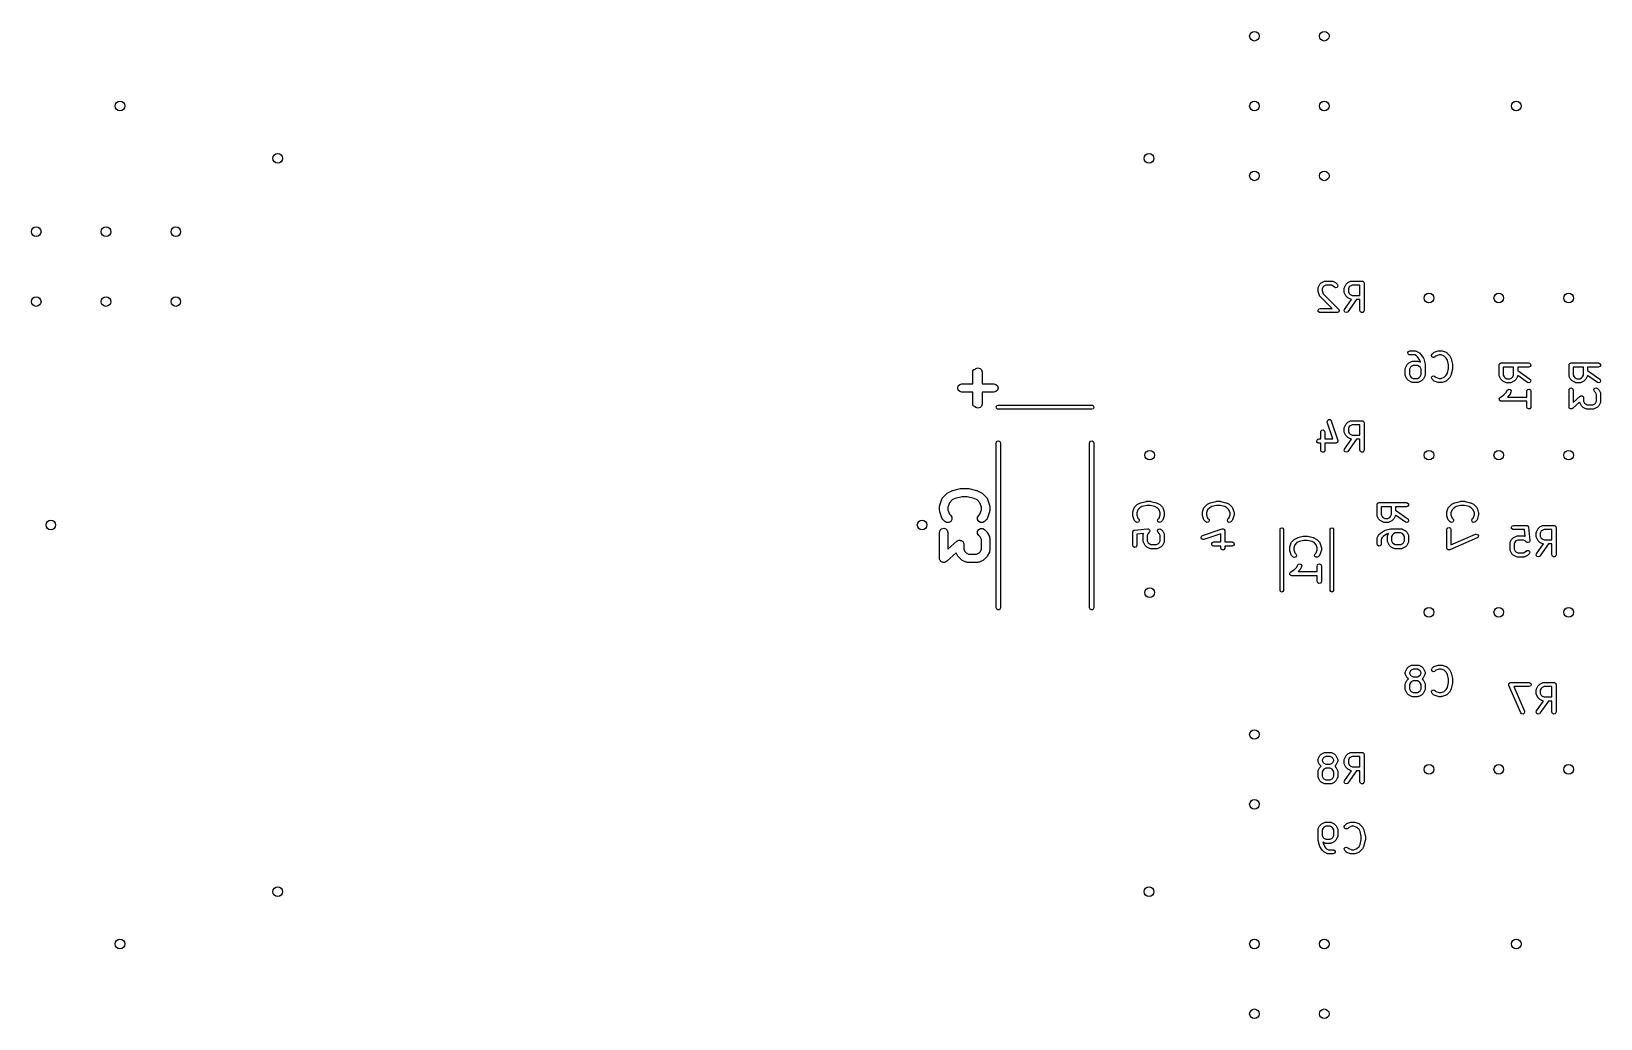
# Model space of a CAD drawing. Extents: x 0.07 to 2.32, y 0.09 to 1.51.
import ezdxf

# ---------------------------------------------------------------- set-up
doc = ezdxf.new("R2010")
doc.units = 0
doc.header["$MEASUREMENT"] = 0
doc.layers.add('BLACK', color=7, linetype='CONTINUOUS')

msp = doc.modelspace()

# ---------------------------------------------------------------- linework, layer by layer
at = {"layer": 'BLACK', "linetype": 'CONTINUOUS'}
for p, q in [((1.9189, 1.1448), (1.9207, 1.1467)), ((1.9207, 1.1467), (1.9215, 1.1472)), ((1.9215, 1.1472), (1.9252, 1.1491)), ((1.9215, 1.1472), (1.9215, 1.1472)), ((1.9252, 1.1491), (1.9262, 1.1494)), ((1.9262, 1.1494), (1.9264, 1.1494)), ((1.9264, 1.1494), (1.9266, 1.1494)), ((1.9266, 1.1494), (1.9359, 1.1494)), ((1.9359, 1.1494), (1.9369, 1.1492)), ((1.9369, 1.1492), (1.9371, 1.1491)), ((1.9371, 1.1491), (1.9373, 1.1491)), ((1.9373, 1.1491), (1.941, 1.1472)), ((1.941, 1.1472), (1.9417, 1.1467)), ((1.9417, 1.1467), (1.9418, 1.1467)), ((1.9418, 1.1467), (1.9437, 1.1448)), ((1.9563, 1.1448), (1.9582, 1.1467)), ((1.9582, 1.1467), (1.9589, 1.1472)), ((1.9589, 1.1472), (1.959, 1.1472)), ((1.959, 1.1472), (1.9627, 1.1491)), ((1.9627, 1.1491), (1.9637, 1.1494)), ((1.9637, 1.1494), (1.9639, 1.1494)), ((1.9639, 1.1494), (1.9641, 1.1494)), ((1.9641, 1.1494), (1.9791, 1.1494)), ((1.9791, 1.1494), (1.9794, 1.1493)), ((1.9794, 1.1493), (1.9796, 1.1494)), ((1.9796, 1.1494), (1.9797, 1.1493)), ((1.9797, 1.1493), (1.9801, 1.1492)), ((1.9801, 1.1492), (1.9807, 1.1487)), ((1.9807, 1.1487), (1.9813, 1.1484)), ((1.9813, 1.1484), (1.9814, 1.1481)), ((1.9814, 1.1481), (1.9816, 1.1479)), ((1.9816, 1.1479), (1.9817, 1.1472)), ((1.9817, 1.1472), (1.982, 1.1465)), ((1.982, 1.1465), (1.982, 1.1071)), ((1.9161, 1.139), (1.9163, 1.14)), ((1.9161, 1.1352), (1.9161, 1.139)), ((1.9163, 1.1343), (1.9161, 1.1352)), ((1.9161, 1.1352), (1.9161, 1.1352)), ((1.9163, 1.14), (1.9164, 1.1401)), ((1.9181, 1.1287), (1.9163, 1.1343)), ((1.9164, 1.1403), (1.9183, 1.144)), ((1.9164, 1.1401), (1.9164, 1.1403)), ((1.9182, 1.1285), (1.9181, 1.1287)), ((1.9183, 1.1283), (1.9182, 1.1285)), ((1.9183, 1.144), (1.9188, 1.1447)), ((1.9189, 1.1275), (1.9183, 1.1283)), ((1.9188, 1.1447), (1.9189, 1.1448)), ((1.9363, 1.11), (1.9189, 1.1275)), ((1.9234, 1.141), (1.922, 1.1383)), ((1.922, 1.1383), (1.922, 1.1357)), ((1.922, 1.1357), (1.9235, 1.1312)), ((1.9246, 1.1422), (1.9234, 1.141)), ((1.9235, 1.1312), (1.9455, 1.1092)), ((1.9273, 1.1435), (1.9246, 1.1422)), ((1.9352, 1.1435), (1.9273, 1.1435)), ((1.9379, 1.1422), (1.9352, 1.1435)), ((1.9395, 1.1406), (1.9379, 1.1422)), ((1.9413, 1.1398), (1.9395, 1.1406)), ((1.9433, 1.1403), (1.9413, 1.1398)), ((1.9444, 1.142), (1.9433, 1.1403)), ((1.9437, 1.1448), (1.9442, 1.144)), ((1.9442, 1.144), (1.9444, 1.142)), ((1.9536, 1.139), (1.9538, 1.14)), ((1.9536, 1.1333), (1.9536, 1.139)), ((1.9537, 1.1332), (1.9536, 1.1333)), ((1.9536, 1.133), (1.9537, 1.1332)), ((1.9539, 1.132), (1.9536, 1.133)), ((1.9538, 1.14), (1.9539, 1.1401)), ((1.9539, 1.1403), (1.9558, 1.144)), ((1.9539, 1.1401), (1.9539, 1.1403)), ((1.9558, 1.1283), (1.9539, 1.132)), ((1.9558, 1.144), (1.9563, 1.1447)), ((1.9558, 1.1282), (1.9558, 1.1283)), ((1.9563, 1.1275), (1.9558, 1.1282)), ((1.9563, 1.1447), (1.9563, 1.1448)), ((1.9582, 1.1256), (1.9563, 1.1275)), ((1.9583, 1.1256), (1.9582, 1.1256)), ((1.959, 1.1251), (1.9583, 1.1256)), ((1.9627, 1.1232), (1.959, 1.1251)), ((1.9609, 1.141), (1.9595, 1.1383)), ((1.9595, 1.1383), (1.9595, 1.134)), ((1.9595, 1.134), (1.9609, 1.1313)), ((1.9621, 1.1422), (1.9609, 1.141)), ((1.9609, 1.1313), (1.9621, 1.1301)), ((1.9648, 1.1435), (1.9621, 1.1422)), ((1.9621, 1.1301), (1.9648, 1.1288)), ((1.9761, 1.1435), (1.9648, 1.1435)), ((1.9648, 1.1288), (1.9761, 1.1288)), ((1.9761, 1.1288), (1.9761, 1.1435)), ((1.9162, 1.1076), (1.9172, 1.1094)), ((1.9165, 1.1056), (1.9162, 1.1076)), ((1.9181, 1.1043), (1.9165, 1.1056)), ((1.9172, 1.1094), (1.9191, 1.11)), ((1.9191, 1.1041), (1.9181, 1.1043)), ((1.9191, 1.11), (1.9363, 1.11)), ((1.9434, 1.1041), (1.9191, 1.1041)), ((1.9443, 1.1044), (1.9434, 1.1041)), ((1.9451, 1.1047), (1.9443, 1.1044)), ((1.9452, 1.1048), (1.9451, 1.1047)), ((1.9453, 1.1048), (1.9452, 1.1048)), ((1.9458, 1.1056), (1.9453, 1.1048)), ((1.9455, 1.1092), (1.9459, 1.1087)), ((1.9463, 1.1063), (1.9458, 1.1056)), ((1.9459, 1.1087), (1.946, 1.1086)), ((1.946, 1.1086), (1.946, 1.1085)), ((1.946, 1.1085), (1.9461, 1.1083)), ((1.9461, 1.1083), (1.9462, 1.1075)), ((1.9462, 1.1075), (1.9463, 1.1066)), ((1.9463, 1.1066), (1.9463, 1.1065)), ((1.9463, 1.1065), (1.9463, 1.1063)), ((1.9536, 1.1068), (1.9541, 1.1088)), ((1.9545, 1.105), (1.9536, 1.1068)), ((1.9541, 1.1088), (1.964, 1.1229)), ((1.9563, 1.1042), (1.9545, 1.105)), ((1.9583, 1.1047), (1.9563, 1.1042)), ((1.959, 1.1054), (1.9583, 1.1047)), ((1.9712, 1.1229), (1.959, 1.1054)), ((1.9629, 1.1232), (1.9627, 1.1232)), ((1.9631, 1.1231), (1.9629, 1.1232)), ((1.964, 1.1229), (1.9631, 1.1231)), ((1.9761, 1.1229), (1.9712, 1.1229)), ((1.9761, 1.1071), (1.9761, 1.1229)), ((1.9768, 1.1052), (1.9761, 1.1071)), ((1.9785, 1.1042), (1.9768, 1.1052)), ((1.9805, 1.1045), (1.9785, 1.1042)), ((1.9818, 1.1061), (1.9805, 1.1045)), ((1.982, 1.1071), (1.9818, 1.1061)), ((2.0449, 1.047), (2.0459, 1.0487)), ((2.0453, 1.045), (2.0449, 1.047)), ((2.0468, 1.0437), (2.0453, 1.045)), ((2.0459, 1.0487), (2.0478, 1.0494)), ((2.0465, 1.0322), (2.0502, 1.0341)), ((2.0478, 1.0435), (2.0468, 1.0437)), ((2.0478, 1.0494), (2.0553, 1.0494)), ((2.0546, 1.0435), (2.0478, 1.0435)), ((2.0502, 1.0341), (2.0512, 1.0344)), ((2.0512, 1.0344), (2.0514, 1.0344)), ((2.0514, 1.0344), (2.0516, 1.0344)), ((2.0516, 1.0344), (2.0591, 1.0344)), ((2.0573, 1.0422), (2.0546, 1.0435)), ((2.0553, 1.0494), (2.0563, 1.0492)), ((2.0563, 1.0492), (2.0565, 1.0491)), ((2.0565, 1.0491), (2.0566, 1.0491)), ((2.0566, 1.0491), (2.0604, 1.0472)), ((2.0586, 1.0408), (2.0573, 1.0422)), ((2.0619, 1.0359), (2.0586, 1.0408)), ((2.0591, 1.0344), (2.0601, 1.0342)), ((2.0601, 1.0342), (2.0602, 1.0341)), ((2.0602, 1.0341), (2.0604, 1.0341)), ((2.0604, 1.0472), (2.0611, 1.0467)), ((2.0604, 1.0341), (2.0627, 1.033)), ((2.0611, 1.0467), (2.0612, 1.0467)), ((2.0612, 1.0467), (2.063, 1.0448)), ((2.0627, 1.033), (2.0619, 1.0359)), ((2.063, 1.0448), (2.0633, 1.0444)), ((2.0633, 1.0444), (2.0634, 1.0444)), ((2.0634, 1.0444), (2.0671, 1.0387)), ((2.0671, 1.0387), (2.0675, 1.0378)), ((2.0675, 1.0378), (2.0676, 1.0378)), ((2.0676, 1.0378), (2.0694, 1.0303)), ((2.0786, 1.043), (2.0795, 1.0448)), ((2.0791, 1.041), (2.0786, 1.043)), ((2.0808, 1.0399), (2.0791, 1.041)), ((2.0795, 1.0448), (2.0813, 1.0467)), ((2.0828, 1.04), (2.0808, 1.0399)), ((2.0813, 1.0467), (2.0822, 1.0473)), ((2.0822, 1.0473), (2.0824, 1.0473)), ((2.0824, 1.0473), (2.0825, 1.0474)), ((2.0825, 1.0474), (2.0881, 1.0493)), ((2.0836, 1.0406), (2.0828, 1.04)), ((2.085, 1.042), (2.0836, 1.0406)), ((2.0895, 1.0435), (2.085, 1.042)), ((2.0881, 1.0493), (2.089, 1.0494)), ((2.089, 1.0494), (2.0891, 1.0494)), ((2.0891, 1.0494), (2.0928, 1.0494)), ((2.0923, 1.0435), (2.0895, 1.0435)), ((2.0968, 1.042), (2.0923, 1.0435)), ((2.0928, 1.0494), (2.0937, 1.0493)), ((2.0937, 1.0493), (2.0937, 1.0493)), ((2.0937, 1.0493), (2.0994, 1.0474)), ((2.0998, 1.0391), (2.0968, 1.042)), ((2.0994, 1.0474), (2.1003, 1.0469)), ((2.1013, 1.0361), (2.0998, 1.0391)), ((2.1003, 1.0469), (2.1004, 1.0468)), ((2.1004, 1.0468), (2.1005, 1.0467)), ((2.1005, 1.0467), (2.1043, 1.0429)), ((2.103, 1.0292), (2.1013, 1.0361)), ((2.1043, 1.0429), (2.1048, 1.0422)), ((2.1048, 1.0422), (2.1048, 1.0422)), ((2.1048, 1.0422), (2.1067, 1.0384)), ((2.1067, 1.0384), (2.1068, 1.0379)), ((2.1068, 1.0379), (2.1069, 1.0378)), ((2.1069, 1.0378), (2.1088, 1.0303)), ((1.4215, 1.0199), (1.4217, 1.0209)), ((1.4215, 1.0022), (1.4215, 1.0199)), ((1.4217, 1.0209), (1.423, 1.0225)), ((1.423, 1.0225), (1.4243, 1.0227)), ((1.4243, 1.0227), (1.4259, 1.0243)), ((1.4259, 1.0243), (1.4289, 1.0251)), ((1.4289, 1.0251), (1.4319, 1.0243)), ((1.4319, 1.0243), (1.4341, 1.0221)), ((1.4341, 1.0221), (1.4349, 1.0191)), ((1.4349, 1.0191), (1.4349, 1.0022)), ((2.0411, 1.024), (2.0413, 1.025)), ((2.0411, 1.0146), (2.0411, 1.024)), ((2.0412, 1.0144), (2.0411, 1.0146)), ((2.0411, 1.0143), (2.0412, 1.0144)), ((2.0414, 1.0133), (2.0411, 1.0143)), ((2.0413, 1.025), (2.0414, 1.0251)), ((2.0414, 1.0253), (2.0433, 1.029)), ((2.0414, 1.0251), (2.0414, 1.0253)), ((2.0433, 1.0095), (2.0414, 1.0133)), ((2.0433, 1.029), (2.0438, 1.0297)), ((2.0438, 1.0297), (2.0439, 1.0298)), ((2.0439, 1.0298), (2.0457, 1.0317)), ((2.0457, 1.0317), (2.0465, 1.0322)), ((2.0465, 1.0322), (2.0465, 1.0322)), ((2.0484, 1.026), (2.047, 1.0233)), ((2.047, 1.0233), (2.047, 1.0153)), ((2.047, 1.0153), (2.0484, 1.0126)), ((2.0496, 1.0272), (2.0484, 1.026)), ((2.0484, 1.0126), (2.0496, 1.0114)), ((2.0523, 1.0285), (2.0496, 1.0272)), ((2.0584, 1.0285), (2.0523, 1.0285)), ((2.0611, 1.0272), (2.0584, 1.0285)), ((2.0623, 1.026), (2.0611, 1.0272)), ((2.0611, 1.0114), (2.0623, 1.0126)), ((2.0636, 1.0233), (2.0623, 1.026)), ((2.0623, 1.0126), (2.0636, 1.0153)), ((2.0636, 1.0153), (2.0636, 1.0233)), ((2.0692, 1.0133), (2.0673, 1.0095)), ((2.0693, 1.0136), (2.0692, 1.0134)), ((2.0692, 1.0134), (2.0692, 1.0133)), ((2.0695, 1.0146), (2.0693, 1.0136)), ((2.0694, 1.0303), (2.0695, 1.0297)), ((2.0695, 1.0297), (2.0695, 1.0296)), ((2.0695, 1.0296), (2.0695, 1.0146)), ((2.0787, 1.0116), (2.0799, 1.0133)), ((2.0789, 1.0096), (2.0787, 1.0116)), ((2.0799, 1.0133), (2.0818, 1.0138)), ((2.0818, 1.0138), (2.0836, 1.0129)), ((2.0836, 1.0129), (2.085, 1.0115)), ((2.085, 1.0115), (2.0895, 1.01)), ((2.0923, 1.01), (2.0968, 1.0115)), ((2.0968, 1.0115), (2.0998, 1.0145)), ((2.0998, 1.0145), (2.1013, 1.0175)), ((2.1013, 1.0175), (2.103, 1.0243)), ((2.103, 1.0243), (2.103, 1.0292)), ((2.1067, 1.0151), (2.1048, 1.0114)), ((2.1069, 1.0158), (2.1067, 1.0153)), ((2.1067, 1.0153), (2.1067, 1.0151)), ((2.1088, 1.0233), (2.1069, 1.0158)), ((2.1088, 1.0303), (2.1088, 1.0297)), ((2.1088, 1.0297), (2.1089, 1.0296)), ((2.1089, 1.024), (2.1088, 1.0234)), ((2.1088, 1.0234), (2.1088, 1.0233)), ((2.1089, 1.0296), (2.1089, 1.024)), ((2.1756, 1.0296), (2.1757, 1.0297)), ((2.1757, 1.0294), (2.1756, 1.0296)), ((2.1756, 1.0291), (2.1757, 1.0294)), ((2.1756, 1.0141), (2.1756, 1.0291)), ((2.1756, 1.0139), (2.1756, 1.0141)), ((2.1756, 1.0137), (2.1756, 1.0139)), ((2.1759, 1.0127), (2.1756, 1.0137)), ((2.1757, 1.0297), (2.1758, 1.0301)), ((2.1758, 1.0301), (2.1763, 1.0307)), ((2.1778, 1.009), (2.1759, 1.0127)), ((2.1763, 1.0307), (2.1766, 1.0313)), ((2.1766, 1.0313), (2.1769, 1.0314)), ((2.1769, 1.0314), (2.1771, 1.0316)), ((2.1771, 1.0316), (2.1778, 1.0317)), ((2.1778, 1.0317), (2.1785, 1.032)), ((2.1785, 1.032), (2.2179, 1.032)), ((2.1962, 1.0261), (2.1815, 1.0261)), ((2.1815, 1.0261), (2.1815, 1.0148)), ((2.1815, 1.0148), (2.1828, 1.0121)), ((2.1828, 1.0121), (2.184, 1.0109)), ((2.1937, 1.0109), (2.1949, 1.0121)), ((2.1949, 1.0121), (2.1962, 1.0148)), ((2.1962, 1.0148), (2.1962, 1.0261)), ((2.2018, 1.0127), (2.1999, 1.009)), ((2.2019, 1.0131), (2.2018, 1.0129)), ((2.2018, 1.0129), (2.2018, 1.0127)), ((2.2021, 1.014), (2.2019, 1.0131)), ((2.2179, 1.0261), (2.2021, 1.0261)), ((2.2021, 1.0261), (2.2021, 1.0212)), ((2.2021, 1.0212), (2.2196, 1.009)), ((2.2162, 1.0041), (2.2021, 1.014)), ((2.2179, 1.032), (2.2189, 1.0318)), ((2.2198, 1.0268), (2.2179, 1.0261)), ((2.2189, 1.0318), (2.2205, 1.0305)), ((2.2208, 1.0285), (2.2198, 1.0268)), ((2.2205, 1.0305), (2.2208, 1.0285)), ((2.2756, 1.0296), (2.2757, 1.0297)), ((2.2757, 1.0294), (2.2756, 1.0296)), ((2.2756, 1.0291), (2.2757, 1.0294)), ((2.2756, 1.0141), (2.2756, 1.0291)), ((2.2756, 1.0139), (2.2756, 1.0141)), ((2.2756, 1.0137), (2.2756, 1.0139)), ((2.2759, 1.0127), (2.2756, 1.0137)), ((2.2757, 1.0297), (2.2758, 1.0301)), ((2.2758, 1.0301), (2.2763, 1.0307)), ((2.2778, 1.009), (2.2759, 1.0127)), ((2.2763, 1.0307), (2.2766, 1.0313)), ((2.2766, 1.0313), (2.2769, 1.0314)), ((2.2769, 1.0314), (2.2771, 1.0316)), ((2.2771, 1.0316), (2.2778, 1.0317)), ((2.2778, 1.0317), (2.2785, 1.032)), ((2.2785, 1.032), (2.3179, 1.032)), ((2.2962, 1.0261), (2.2815, 1.0261)), ((2.2815, 1.0261), (2.2815, 1.0148)), ((2.2815, 1.0148), (2.2828, 1.0121)), ((2.2828, 1.0121), (2.284, 1.0109)), ((2.2937, 1.0109), (2.2949, 1.0121)), ((2.2949, 1.0121), (2.2962, 1.0148)), ((2.2962, 1.0148), (2.2962, 1.0261)), ((2.3018, 1.0127), (2.2999, 1.009)), ((2.3019, 1.0131), (2.3018, 1.0129)), ((2.3018, 1.0129), (2.3018, 1.0127)), ((2.3021, 1.014), (2.3019, 1.0131)), ((2.3179, 1.0261), (2.3021, 1.0261)), ((2.3021, 1.0261), (2.3021, 1.0212)), ((2.3021, 1.0212), (2.3196, 1.009)), ((2.3162, 1.0041), (2.3021, 1.014)), ((2.3179, 1.032), (2.3189, 1.0318)), ((2.3198, 1.0268), (2.3179, 1.0261)), ((2.3189, 1.0318), (2.3205, 1.0305)), ((2.3208, 1.0285), (2.3198, 1.0268)), ((2.3205, 1.0305), (2.3208, 1.0285)), ((1.4, 0.9962), (1.4008, 0.9992)), ((1.4008, 0.9932), (1.4, 0.9962)), ((1.4008, 0.9992), (1.403, 1.0014)), ((1.403, 0.991), (1.4008, 0.9932)), ((1.403, 1.0014), (1.406, 1.0022)), ((1.406, 0.9902), (1.403, 0.991)), ((1.406, 1.0022), (1.4215, 1.0022)), ((1.4215, 0.9902), (1.406, 0.9902)), ((1.4215, 0.9727), (1.4215, 0.9902)), ((1.4349, 1.0022), (1.4517, 1.0022)), ((1.4517, 0.9902), (1.4349, 0.9902)), ((1.4349, 0.9902), (1.4349, 0.9733)), ((1.4517, 1.0022), (1.4547, 1.0014)), ((1.4547, 0.991), (1.4517, 0.9902)), ((1.4547, 1.0014), (1.4569, 0.9992)), ((1.4569, 0.9932), (1.4547, 0.991)), ((1.4569, 0.9992), (1.4577, 0.9962)), ((1.4577, 0.9962), (1.4569, 0.9932)), ((2.0439, 1.0088), (2.0433, 1.0095)), ((2.0433, 1.0095), (2.0433, 1.0095)), ((2.0457, 1.0069), (2.0439, 1.0088)), ((2.0458, 1.0069), (2.0457, 1.0069)), ((2.0465, 1.0063), (2.0458, 1.0069)), ((2.0502, 1.0045), (2.0465, 1.0063)), ((2.0496, 1.0114), (2.0523, 1.01)), ((2.0504, 1.0044), (2.0502, 1.0045)), ((2.0506, 1.0043), (2.0504, 1.0044)), ((2.0516, 1.0041), (2.0506, 1.0043)), ((2.0591, 1.0041), (2.0516, 1.0041)), ((2.0523, 1.01), (2.0584, 1.01)), ((2.0584, 1.01), (2.0611, 1.0114)), ((2.0592, 1.0042), (2.0591, 1.0041)), ((2.0594, 1.0042), (2.0592, 1.0042)), ((2.0604, 1.0045), (2.0594, 1.0042)), ((2.0641, 1.0063), (2.0604, 1.0045)), ((2.0642, 1.0064), (2.0641, 1.0063)), ((2.0649, 1.0069), (2.0642, 1.0064)), ((2.0668, 1.0088), (2.0649, 1.0069)), ((2.0673, 1.0095), (2.0668, 1.0088)), ((2.0668, 1.0088), (2.0668, 1.0088)), ((2.0795, 1.0088), (2.0789, 1.0096)), ((2.0813, 1.0069), (2.0795, 1.0088)), ((2.0815, 1.0068), (2.0813, 1.0069)), ((2.0816, 1.0067), (2.0815, 1.0068)), ((2.0825, 1.0062), (2.0816, 1.0067)), ((2.0881, 1.0043), (2.0825, 1.0062)), ((2.0882, 1.0043), (2.0881, 1.0043)), ((2.0891, 1.0041), (2.0882, 1.0043)), ((2.0928, 1.0041), (2.0891, 1.0041)), ((2.0895, 1.01), (2.0923, 1.01)), ((2.0929, 1.0042), (2.0928, 1.0041)), ((2.0937, 1.0043), (2.0929, 1.0042)), ((2.0994, 1.0062), (2.0937, 1.0043)), ((2.0995, 1.0063), (2.0994, 1.0062)), ((2.0997, 1.0063), (2.0995, 1.0063)), ((2.1005, 1.0069), (2.0997, 1.0063)), ((2.1043, 1.0106), (2.1005, 1.0069)), ((2.1048, 1.0114), (2.1043, 1.0107)), ((2.1043, 1.0107), (2.1043, 1.0106)), ((2.1778, 1.0089), (2.1778, 1.009)), ((2.1783, 1.0082), (2.1778, 1.0089)), ((2.1802, 1.0063), (2.1783, 1.0082)), ((2.1803, 1.0063), (2.1802, 1.0063)), ((2.181, 1.0058), (2.1803, 1.0063)), ((2.1847, 1.0039), (2.181, 1.0058)), ((2.1823, 0.9864), (2.1855, 0.9896)), ((2.184, 1.0109), (2.1867, 1.0095)), ((2.1849, 1.0039), (2.1847, 1.0039)), ((2.185, 1.0038), (2.1849, 1.0039)), ((2.186, 1.0036), (2.185, 1.0038)), ((2.1855, 0.9896), (2.1871, 0.9929)), ((2.1917, 1.0036), (2.186, 1.0036)), ((2.1867, 1.0095), (2.191, 1.0095)), ((2.1871, 0.9929), (2.1878, 0.9937)), ((2.1878, 0.9937), (2.1896, 0.9945)), ((2.1896, 0.9945), (2.1915, 0.9939)), ((2.1924, 0.9902), (2.1906, 0.9865)), ((2.191, 1.0095), (2.1937, 1.0109)), ((2.1915, 0.9939), (2.1927, 0.9922)), ((2.1918, 1.0037), (2.1917, 1.0036)), ((2.192, 1.0036), (2.1918, 1.0037)), ((2.193, 1.0039), (2.192, 1.0036)), ((2.1927, 0.9922), (2.1924, 0.9902)), ((2.1967, 1.0058), (2.193, 1.0039)), ((2.1968, 1.0058), (2.1967, 1.0058)), ((2.1975, 1.0063), (2.1968, 1.0058)), ((2.1994, 1.0082), (2.1975, 1.0063)), ((2.1999, 1.009), (2.1994, 1.0083)), ((2.1994, 1.0083), (2.1994, 1.0082)), ((2.215, 0.9916), (2.2151, 0.9926)), ((2.215, 0.9833), (2.215, 0.9916)), ((2.2151, 0.9926), (2.2164, 0.9941)), ((2.2182, 1.0036), (2.2162, 1.0041)), ((2.2164, 0.9941), (2.2184, 0.9945)), ((2.22, 1.0045), (2.2182, 1.0036)), ((2.2184, 0.9945), (2.2202, 0.9935)), ((2.2196, 1.009), (2.2203, 1.0083)), ((2.2208, 1.0063), (2.22, 1.0045)), ((2.2202, 0.9935), (2.2209, 0.9916)), ((2.2203, 1.0083), (2.2208, 1.0063)), ((2.2209, 0.9916), (2.2209, 0.9691)), ((2.2756, 0.9934), (2.2758, 0.9944)), ((2.2756, 0.9691), (2.2756, 0.9934)), ((2.2758, 0.9944), (2.2771, 0.996)), ((2.2771, 0.996), (2.279, 0.9963)), ((2.2778, 1.0089), (2.2778, 1.009)), ((2.2783, 1.0082), (2.2778, 1.0089)), ((2.2802, 1.0063), (2.2783, 1.0082)), ((2.279, 0.9963), (2.2808, 0.9953)), ((2.2803, 1.0063), (2.2802, 1.0063)), ((2.281, 1.0058), (2.2803, 1.0063)), ((2.2808, 0.9953), (2.2815, 0.9934)), ((2.2847, 1.0039), (2.281, 1.0058)), ((2.2815, 0.9934), (2.2815, 0.9756)), ((2.284, 1.0109), (2.2867, 1.0095)), ((2.2849, 1.0039), (2.2847, 1.0039)), ((2.285, 1.0038), (2.2849, 1.0039)), ((2.286, 1.0036), (2.285, 1.0038)), ((2.2917, 1.0036), (2.286, 1.0036)), ((2.2867, 1.0095), (2.291, 1.0095)), ((2.291, 1.0095), (2.2937, 1.0109)), ((2.2918, 1.0037), (2.2917, 1.0036)), ((2.292, 1.0036), (2.2918, 1.0037)), ((2.293, 1.0039), (2.292, 1.0036)), ((2.2967, 1.0058), (2.293, 1.0039)), ((2.2968, 1.0058), (2.2967, 1.0058)), ((2.2975, 1.0063), (2.2968, 1.0058)), ((2.2994, 1.0082), (2.2975, 1.0063)), ((2.2999, 1.009), (2.2994, 1.0083)), ((2.2994, 1.0083), (2.2994, 1.0082)), ((2.3113, 0.9942), (2.3125, 0.9959)), ((2.3115, 0.9922), (2.3113, 0.9942)), ((2.3121, 0.9914), (2.3115, 0.9922)), ((2.3136, 0.9898), (2.3121, 0.9914)), ((2.3125, 0.9959), (2.3144, 0.9964)), ((2.315, 0.9871), (2.3136, 0.9898)), ((2.3144, 0.9964), (2.3162, 0.9955)), ((2.3182, 1.0036), (2.3162, 1.0041)), ((2.3162, 0.9955), (2.3181, 0.9937)), ((2.3181, 0.9937), (2.3186, 0.9929)), ((2.32, 1.0045), (2.3182, 1.0036)), ((2.3186, 0.9929), (2.3187, 0.9929)), ((2.3187, 0.9929), (2.3205, 0.9891)), ((2.3196, 1.009), (2.3203, 1.0083)), ((2.3208, 1.0063), (2.32, 1.0045)), ((2.3203, 1.0083), (2.3208, 1.0063)), ((2.3205, 0.9891), (2.3208, 0.9882)), ((1.4222, 0.9708), (1.4215, 0.9727)), ((1.424, 0.9698), (1.4222, 0.9708)), ((1.4242, 0.9698), (1.424, 0.9698)), ((1.4259, 0.9681), (1.4242, 0.9698)), ((1.4289, 0.9673), (1.4259, 0.9681)), ((1.4319, 0.9681), (1.4289, 0.9673)), ((1.4341, 0.9703), (1.4319, 0.9681)), ((1.4349, 0.9733), (1.4341, 0.9703)), ((1.4552, 0.9692), (1.4562, 0.971)), ((1.4555, 0.9672), (1.4552, 0.9692)), ((1.4571, 0.9659), (1.4555, 0.9672)), ((1.4562, 0.971), (1.4581, 0.9717)), ((1.4581, 0.9717), (1.5919, 0.9717)), ((1.5919, 0.9717), (1.5929, 0.9715)), ((1.5929, 0.9715), (1.5945, 0.9702)), ((1.5948, 0.9682), (1.5938, 0.9664)), ((1.5945, 0.9702), (1.5948, 0.9682)), ((2.1756, 0.9808), (2.1757, 0.981)), ((2.1758, 0.98), (2.1756, 0.9808)), ((2.1757, 0.9811), (2.1762, 0.9818)), ((2.1757, 0.981), (2.1757, 0.9811)), ((2.1758, 0.9791), (2.1758, 0.98)), ((2.1759, 0.979), (2.1758, 0.9791)), ((2.176, 0.9788), (2.1759, 0.979)), ((2.1766, 0.9783), (2.176, 0.9788)), ((2.1762, 0.9818), (2.1766, 0.9826)), ((2.1766, 0.9826), (2.1768, 0.9826)), ((2.1772, 0.9777), (2.1766, 0.9783)), ((2.1768, 0.9826), (2.1769, 0.9828)), ((2.1769, 0.9828), (2.1823, 0.9864)), ((2.1774, 0.9776), (2.1772, 0.9777)), ((2.1775, 0.9775), (2.1774, 0.9776)), ((2.1785, 0.9774), (2.1775, 0.9775)), ((2.215, 0.9774), (2.1785, 0.9774)), ((2.19, 0.9857), (2.1875, 0.9833)), ((2.1875, 0.9833), (2.215, 0.9833)), ((2.1906, 0.9865), (2.19, 0.9858)), ((2.19, 0.9858), (2.19, 0.9857)), ((2.215, 0.9691), (2.215, 0.9774)), ((2.2156, 0.9672), (2.215, 0.9691)), ((2.2174, 0.9662), (2.2156, 0.9672)), ((2.2207, 0.9681), (2.2194, 0.9665)), ((2.2209, 0.9691), (2.2207, 0.9681)), ((2.2759, 0.9683), (2.2756, 0.9691)), ((2.276, 0.9675), (2.2759, 0.9683)), ((2.2762, 0.9674), (2.276, 0.9675)), ((2.2763, 0.9672), (2.2762, 0.9674)), ((2.277, 0.9668), (2.2763, 0.9672)), ((2.2776, 0.9663), (2.277, 0.9668)), ((2.2801, 0.9666), (2.28, 0.9665)), ((2.2805, 0.9668), (2.2801, 0.9666)), ((2.2907, 0.9758), (2.2805, 0.9668)), ((2.2815, 0.9756), (2.2916, 0.9844)), ((2.2909, 0.9752), (2.2907, 0.9758)), ((2.2928, 0.9715), (2.2909, 0.9752)), ((2.2916, 0.9844), (2.292, 0.9846)), ((2.292, 0.9846), (2.2921, 0.9847)), ((2.2921, 0.9847), (2.2922, 0.9848)), ((2.2922, 0.9848), (2.2925, 0.9849)), ((2.2925, 0.9849), (2.2933, 0.985)), ((2.2933, 0.9707), (2.2928, 0.9715)), ((2.2928, 0.9715), (2.2928, 0.9715)), ((2.2933, 0.985), (2.294, 0.9851)), ((2.2952, 0.9689), (2.2933, 0.9707)), ((2.294, 0.9851), (2.2943, 0.985)), ((2.2943, 0.985), (2.2945, 0.985)), ((2.2945, 0.985), (2.2951, 0.9845)), ((2.2951, 0.9845), (2.2958, 0.9841)), ((2.2953, 0.9688), (2.2952, 0.9689)), ((2.296, 0.9683), (2.2953, 0.9688)), ((2.2958, 0.9841), (2.2959, 0.9839)), ((2.2959, 0.9839), (2.2961, 0.9837)), ((2.2997, 0.9664), (2.296, 0.9683)), ((2.2961, 0.9837), (2.2962, 0.9829)), ((2.2962, 0.9829), (2.2965, 0.9822)), ((2.2965, 0.9822), (2.2965, 0.9773)), ((2.2965, 0.9773), (2.2978, 0.9746)), ((2.2978, 0.9746), (2.299, 0.9734)), ((2.299, 0.9734), (2.3017, 0.972)), ((2.3017, 0.972), (2.3097, 0.972)), ((2.3097, 0.972), (2.3124, 0.9734)), ((2.3155, 0.9683), (2.3117, 0.9664)), ((2.3124, 0.9734), (2.3136, 0.9746)), ((2.3136, 0.9746), (2.315, 0.9773)), ((2.315, 0.9773), (2.315, 0.9871)), ((2.3162, 0.9689), (2.3155, 0.9683)), ((2.3155, 0.9683), (2.3155, 0.9683)), ((2.3181, 0.9707), (2.3162, 0.9689)), ((2.3187, 0.9715), (2.3181, 0.9708)), ((2.3181, 0.9708), (2.3181, 0.9707)), ((2.3205, 0.9752), (2.3187, 0.9715)), ((2.3206, 0.9754), (2.3205, 0.9752)), ((2.3207, 0.9756), (2.3206, 0.9754)), ((2.3209, 0.9766), (2.3207, 0.9756)), ((2.3208, 0.9882), (2.3208, 0.988)), ((2.3208, 0.988), (2.3209, 0.9878)), ((2.3209, 0.9878), (2.3209, 0.9766)), ((1.4581, 0.9657), (1.4571, 0.9659)), ((1.5919, 0.9657), (1.4581, 0.9657)), ((1.5938, 0.9664), (1.5919, 0.9657)), ((1.9292, 0.9484), (1.93, 0.9503)), ((1.9294, 0.9474), (1.9292, 0.9484)), ((1.9375, 0.9232), (1.9294, 0.9474)), ((1.93, 0.9503), (1.9318, 0.9513)), ((1.9318, 0.9513), (1.9337, 0.9509)), ((1.9337, 0.9509), (1.935, 0.9493)), ((1.935, 0.9493), (1.9444, 0.9212)), ((1.9558, 0.944), (1.9563, 0.9447)), ((1.9563, 0.9448), (1.9582, 0.9467)), ((1.9563, 0.9447), (1.9563, 0.9448)), ((1.9582, 0.9467), (1.9589, 0.9472)), ((1.9589, 0.9472), (1.959, 0.9472)), ((1.959, 0.9472), (1.9627, 0.9491)), ((1.9627, 0.9491), (1.9637, 0.9494)), ((1.9637, 0.9494), (1.9639, 0.9494)), ((1.9639, 0.9494), (1.9641, 0.9494)), ((1.9641, 0.9494), (1.9791, 0.9494)), ((1.9791, 0.9494), (1.9794, 0.9493)), ((1.9794, 0.9493), (1.9796, 0.9494)), ((1.9796, 0.9494), (1.9797, 0.9493)), ((1.9797, 0.9493), (1.9801, 0.9492)), ((1.9801, 0.9492), (1.9807, 0.9487)), ((1.9807, 0.9487), (1.9813, 0.9484)), ((1.9813, 0.9484), (1.9814, 0.9481)), ((1.9814, 0.9481), (1.9816, 0.9479)), ((1.9816, 0.9479), (1.9817, 0.9472)), ((1.9817, 0.9472), (1.982, 0.9465)), ((1.982, 0.9465), (1.982, 0.9071)), ((2.2194, 0.9665), (2.2174, 0.9662)), ((2.2778, 0.9663), (2.2776, 0.9663)), ((2.278, 0.9662), (2.2778, 0.9663)), ((2.2788, 0.9663), (2.278, 0.9662)), ((2.2796, 0.9663), (2.2788, 0.9663)), ((2.2799, 0.9665), (2.2796, 0.9663)), ((2.28, 0.9665), (2.2799, 0.9665)), ((2.2999, 0.9664), (2.2997, 0.9664)), ((2.3, 0.9663), (2.2999, 0.9664)), ((2.301, 0.9661), (2.3, 0.9663)), ((2.3104, 0.9661), (2.301, 0.9661)), ((2.3106, 0.9662), (2.3104, 0.9661)), ((2.3107, 0.9661), (2.3106, 0.9662)), ((2.3117, 0.9664), (2.3107, 0.9661)), ((1.9143, 0.9207), (1.9153, 0.9225)), ((1.9153, 0.9225), (1.9172, 0.9232)), ((1.9172, 0.9232), (1.9199, 0.9232)), ((1.9199, 0.9333), (1.92, 0.9344)), ((1.9199, 0.9232), (1.9199, 0.9333)), ((1.92, 0.9344), (1.9213, 0.9359)), ((1.9213, 0.9359), (1.9233, 0.9362)), ((1.9233, 0.9362), (1.9251, 0.9352)), ((1.9251, 0.9352), (1.9258, 0.9333)), ((1.9258, 0.9333), (1.9258, 0.9232)), ((1.9258, 0.9232), (1.9375, 0.9232)), ((1.9536, 0.939), (1.9538, 0.94)), ((1.9536, 0.9333), (1.9536, 0.939)), ((1.9537, 0.9332), (1.9536, 0.9333)), ((1.9536, 0.933), (1.9537, 0.9332)), ((1.9539, 0.932), (1.9536, 0.933)), ((1.9538, 0.94), (1.9539, 0.9401)), ((1.9539, 0.9403), (1.9558, 0.944)), ((1.9539, 0.9401), (1.9539, 0.9403)), ((1.9558, 0.9283), (1.9539, 0.932)), ((1.9541, 0.9088), (1.964, 0.9229)), ((1.9558, 0.9282), (1.9558, 0.9283)), ((1.9563, 0.9275), (1.9558, 0.9282)), ((1.9582, 0.9256), (1.9563, 0.9275)), ((1.9583, 0.9256), (1.9582, 0.9256)), ((1.959, 0.9251), (1.9583, 0.9256)), ((1.9627, 0.9232), (1.959, 0.9251)), ((1.9712, 0.9229), (1.959, 0.9054)), ((1.9609, 0.941), (1.9595, 0.9383)), ((1.9595, 0.9383), (1.9595, 0.934)), ((1.9595, 0.934), (1.9609, 0.9313)), ((1.9621, 0.9422), (1.9609, 0.941)), ((1.9609, 0.9313), (1.9621, 0.9301)), ((1.9648, 0.9435), (1.9621, 0.9422)), ((1.9621, 0.9301), (1.9648, 0.9288)), ((1.9629, 0.9232), (1.9627, 0.9232)), ((1.9631, 0.9231), (1.9629, 0.9232)), ((1.964, 0.9229), (1.9631, 0.9231)), ((1.9761, 0.9435), (1.9648, 0.9435)), ((1.9648, 0.9288), (1.9761, 0.9288)), ((1.9761, 0.9229), (1.9712, 0.9229)), ((1.9761, 0.9288), (1.9761, 0.9435)), ((1.9761, 0.9071), (1.9761, 0.9229)), ((1.4551, 0.9175), (1.4553, 0.9185)), ((1.4551, 0.6813), (1.4551, 0.9175)), ((1.4553, 0.9185), (1.4566, 0.9201)), ((1.4566, 0.9201), (1.4586, 0.9204)), ((1.4586, 0.9204), (1.4604, 0.9194)), ((1.4604, 0.9194), (1.4611, 0.9175)), ((1.4611, 0.9175), (1.4611, 0.6813)), ((1.5889, 0.9175), (1.5891, 0.9185)), ((1.5889, 0.6813), (1.5889, 0.9175)), ((1.5891, 0.9185), (1.5904, 0.9201)), ((1.5904, 0.9201), (1.5924, 0.9204)), ((1.5924, 0.9204), (1.5942, 0.9194)), ((1.5942, 0.9194), (1.5949, 0.9175)), ((1.5949, 0.9175), (1.5949, 0.6813)), ((1.9146, 0.9187), (1.9143, 0.9207)), ((1.9162, 0.9174), (1.9146, 0.9187)), ((1.9172, 0.9173), (1.9162, 0.9174)), ((1.9199, 0.9173), (1.9172, 0.9173)), ((1.9199, 0.9071), (1.9199, 0.9173)), ((1.9206, 0.9052), (1.9199, 0.9071)), ((1.9223, 0.9042), (1.9206, 0.9052)), ((1.9243, 0.9045), (1.9223, 0.9042)), ((1.9256, 0.9061), (1.9243, 0.9045)), ((1.9258, 0.9071), (1.9256, 0.9061)), ((1.9416, 0.9173), (1.9258, 0.9173)), ((1.9258, 0.9173), (1.9258, 0.9071)), ((1.9418, 0.9173), (1.9416, 0.9173)), ((1.942, 0.9173), (1.9418, 0.9173)), ((1.9427, 0.9177), (1.942, 0.9173)), ((1.9435, 0.918), (1.9427, 0.9177)), ((1.9436, 0.9182), (1.9435, 0.918)), ((1.9438, 0.9183), (1.9436, 0.9182)), ((1.9441, 0.919), (1.9438, 0.9183)), ((1.9445, 0.9197), (1.9441, 0.919)), ((1.9444, 0.9212), (1.9445, 0.9201)), ((1.9445, 0.9201), (1.9444, 0.9199)), ((1.9444, 0.9199), (1.9445, 0.9197)), ((1.9536, 0.9068), (1.9541, 0.9088)), ((1.9545, 0.905), (1.9536, 0.9068)), ((1.9563, 0.9042), (1.9545, 0.905)), ((1.9583, 0.9047), (1.9563, 0.9042)), ((1.959, 0.9054), (1.9583, 0.9047)), ((1.9768, 0.9052), (1.9761, 0.9071)), ((1.9785, 0.9042), (1.9768, 0.9052)), ((1.9805, 0.9045), (1.9785, 0.9042)), ((1.9818, 0.9061), (1.9805, 0.9045)), ((1.982, 0.9071), (1.9818, 0.9061)), ((1.3742, 0.8284), (1.3771, 0.837)), ((1.3771, 0.837), (1.3779, 0.8382)), ((1.3779, 0.8382), (1.3785, 0.8394)), ((1.3785, 0.8394), (1.3843, 0.8451)), ((1.3843, 0.8451), (1.3851, 0.8456)), ((1.3851, 0.8456), (1.3858, 0.8462)), ((1.3858, 0.8462), (1.3915, 0.8491)), ((1.388, 0.8319), (1.3859, 0.8256)), ((1.3921, 0.8359), (1.388, 0.8319)), ((1.3915, 0.8491), (1.3922, 0.8492)), ((1.3963, 0.838), (1.3921, 0.8359)), ((1.3922, 0.8492), (1.3928, 0.8495)), ((1.3928, 0.8495), (1.4042, 0.8524)), ((1.4064, 0.8405), (1.3963, 0.838)), ((1.4042, 0.8524), (1.4049, 0.8524)), ((1.4049, 0.8524), (1.4056, 0.8525)), ((1.4056, 0.8525), (1.4142, 0.8525)), ((1.4135, 0.8405), (1.4064, 0.8405)), ((1.4235, 0.838), (1.4135, 0.8405)), ((1.4142, 0.8525), (1.4149, 0.8524)), ((1.4149, 0.8524), (1.4157, 0.8524)), ((1.4157, 0.8524), (1.4271, 0.8495)), ((1.4278, 0.8359), (1.4235, 0.838)), ((1.4271, 0.8495), (1.4277, 0.8492)), ((1.4277, 0.8492), (1.4283, 0.8491)), ((1.4318, 0.8319), (1.4278, 0.8359)), ((1.4283, 0.8491), (1.434, 0.8462)), ((1.4339, 0.8256), (1.4318, 0.8319)), ((1.434, 0.8462), (1.4348, 0.8456)), ((1.4348, 0.8456), (1.4356, 0.8451)), ((1.4356, 0.8451), (1.4413, 0.8394)), ((1.4413, 0.8394), (1.442, 0.8382)), ((1.442, 0.8382), (1.4428, 0.837)), ((1.4428, 0.837), (1.4456, 0.8284)), ((1.6578, 0.8298), (1.6616, 0.8317)), ((1.6616, 0.8317), (1.6621, 0.8318)), ((1.6621, 0.8318), (1.6622, 0.8319)), ((1.6622, 0.8319), (1.6697, 0.8338)), ((1.6697, 0.8338), (1.6703, 0.8338)), ((1.6703, 0.8338), (1.6704, 0.8339)), ((1.6704, 0.8339), (1.676, 0.8339)), ((1.676, 0.8339), (1.6766, 0.8338)), ((1.6766, 0.8338), (1.6767, 0.8338)), ((1.6767, 0.8338), (1.6842, 0.8319)), ((1.6842, 0.8319), (1.6847, 0.8317)), ((1.6847, 0.8317), (1.6849, 0.8317)), ((1.6849, 0.8317), (1.6886, 0.8298)), ((1.7578, 0.8298), (1.7616, 0.8317)), ((1.7616, 0.8317), (1.7621, 0.8318)), ((1.7621, 0.8318), (1.7622, 0.8319)), ((1.7622, 0.8319), (1.7697, 0.8338)), ((1.7697, 0.8338), (1.7703, 0.8338)), ((1.7703, 0.8338), (1.7704, 0.8339)), ((1.7704, 0.8339), (1.776, 0.8339)), ((1.776, 0.8339), (1.7766, 0.8338)), ((1.7766, 0.8338), (1.7767, 0.8338)), ((1.7767, 0.8338), (1.7842, 0.8319)), ((1.7842, 0.8319), (1.7847, 0.8317)), ((1.7847, 0.8317), (1.7849, 0.8317)), ((1.7849, 0.8317), (1.7886, 0.8298)), ((2.0021, 0.8316), (2.0028, 0.8317)), ((2.0028, 0.8317), (2.0035, 0.832)), ((2.0035, 0.832), (2.0429, 0.832)), ((2.0429, 0.832), (2.0439, 0.8318)), ((2.0439, 0.8318), (2.0455, 0.8305)), ((2.1078, 0.8298), (2.1116, 0.8317)), ((2.1116, 0.8317), (2.1121, 0.8318)), ((2.1121, 0.8318), (2.1122, 0.8319)), ((2.1122, 0.8319), (2.1197, 0.8338)), ((2.1197, 0.8338), (2.1203, 0.8338)), ((2.1203, 0.8338), (2.1204, 0.8339)), ((2.1204, 0.8339), (2.126, 0.8339)), ((2.126, 0.8339), (2.1266, 0.8338)), ((2.1266, 0.8338), (2.1267, 0.8338)), ((2.1267, 0.8338), (2.1342, 0.8319)), ((2.1342, 0.8319), (2.1347, 0.8317)), ((2.1347, 0.8317), (2.1349, 0.8317)), ((2.1349, 0.8317), (2.1386, 0.8298)), ((1.3739, 0.8265), (1.3742, 0.8275)), ((1.3739, 0.8208), (1.3739, 0.8265)), ((1.3742, 0.8199), (1.3739, 0.8208)), ((1.3742, 0.8275), (1.3742, 0.8284)), ((1.3742, 0.8189), (1.3742, 0.8199)), ((1.3771, 0.8104), (1.3742, 0.8189)), ((1.3779, 0.8092), (1.3771, 0.8104)), ((1.3785, 0.808), (1.3779, 0.8092)), ((1.3859, 0.8256), (1.3859, 0.8218)), ((1.3859, 0.8218), (1.388, 0.8155)), ((1.388, 0.8155), (1.3899, 0.8136)), ((1.3899, 0.8136), (1.3914, 0.811)), ((1.3914, 0.811), (1.3914, 0.8078)), ((1.4284, 0.811), (1.43, 0.8136)), ((1.4284, 0.8078), (1.4284, 0.811)), ((1.43, 0.8136), (1.4318, 0.8155)), ((1.4318, 0.8155), (1.4339, 0.8218)), ((1.4339, 0.8218), (1.4339, 0.8256)), ((1.442, 0.8092), (1.4413, 0.808)), ((1.4428, 0.8104), (1.442, 0.8092)), ((1.4456, 0.8189), (1.4428, 0.8104)), ((1.4456, 0.8284), (1.4457, 0.8275)), ((1.4457, 0.8199), (1.4456, 0.8189)), ((1.4457, 0.8275), (1.4459, 0.8265)), ((1.4459, 0.8208), (1.4457, 0.8199)), ((1.4459, 0.8265), (1.4459, 0.8208)), ((1.6506, 0.8178), (1.6507, 0.8187)), ((1.6506, 0.8141), (1.6506, 0.8178)), ((1.6506, 0.814), (1.6506, 0.8141)), ((1.6507, 0.8131), (1.6506, 0.814)), ((1.6507, 0.8187), (1.6526, 0.8244)), ((1.6507, 0.8187), (1.6507, 0.8187)), ((1.6526, 0.8075), (1.6507, 0.8131)), ((1.6526, 0.8244), (1.6531, 0.8253)), ((1.6531, 0.8253), (1.6532, 0.8254)), ((1.6532, 0.8254), (1.6533, 0.8255)), ((1.6533, 0.8255), (1.6571, 0.8293)), ((1.658, 0.8218), (1.6565, 0.8173)), ((1.6565, 0.8173), (1.6565, 0.8145)), ((1.6565, 0.8145), (1.658, 0.81)), ((1.6571, 0.8293), (1.6578, 0.8298)), ((1.6578, 0.8298), (1.6578, 0.8298)), ((1.6609, 0.8248), (1.658, 0.8218)), ((1.658, 0.81), (1.6594, 0.8086)), ((1.6639, 0.8263), (1.6609, 0.8248)), ((1.6708, 0.828), (1.6639, 0.8263)), ((1.6757, 0.828), (1.6708, 0.828)), ((1.6825, 0.8263), (1.6757, 0.828)), ((1.6855, 0.8248), (1.6825, 0.8263)), ((1.6885, 0.8218), (1.6855, 0.8248)), ((1.6871, 0.8086), (1.6885, 0.81)), ((1.69, 0.8173), (1.6885, 0.8218)), ((1.6885, 0.81), (1.69, 0.8145)), ((1.6886, 0.8298), (1.6893, 0.8293)), ((1.6893, 0.8293), (1.6894, 0.8293)), ((1.6894, 0.8293), (1.6931, 0.8255)), ((1.69, 0.8145), (1.69, 0.8173)), ((1.6931, 0.8255), (1.6937, 0.8247)), ((1.6937, 0.8247), (1.6937, 0.8245)), ((1.6937, 0.8245), (1.6938, 0.8244)), ((1.6938, 0.8244), (1.6957, 0.8187)), ((1.6957, 0.8131), (1.6938, 0.8075)), ((1.6957, 0.8187), (1.6958, 0.8179)), ((1.6959, 0.8141), (1.6957, 0.8132)), ((1.6957, 0.8132), (1.6957, 0.8131)), ((1.6958, 0.8179), (1.6959, 0.8178)), ((1.6959, 0.8178), (1.6959, 0.8141)), ((1.7506, 0.8178), (1.7507, 0.8187)), ((1.7506, 0.8141), (1.7506, 0.8178)), ((1.7506, 0.814), (1.7506, 0.8141)), ((1.7507, 0.8131), (1.7506, 0.814)), ((1.7507, 0.8187), (1.7526, 0.8244)), ((1.7507, 0.8187), (1.7507, 0.8187)), ((1.7526, 0.8075), (1.7507, 0.8131)), ((1.7526, 0.8244), (1.7531, 0.8253)), ((1.7531, 0.8253), (1.7532, 0.8254)), ((1.7532, 0.8254), (1.7533, 0.8255)), ((1.7533, 0.8255), (1.7571, 0.8293)), ((1.758, 0.8218), (1.7565, 0.8173)), ((1.7565, 0.8173), (1.7565, 0.8145)), ((1.7565, 0.8145), (1.758, 0.81)), ((1.7571, 0.8293), (1.7578, 0.8298)), ((1.7578, 0.8298), (1.7578, 0.8298)), ((1.7609, 0.8248), (1.758, 0.8218)), ((1.758, 0.81), (1.7594, 0.8086)), ((1.7639, 0.8263), (1.7609, 0.8248)), ((1.7708, 0.828), (1.7639, 0.8263)), ((1.7757, 0.828), (1.7708, 0.828)), ((1.7825, 0.8263), (1.7757, 0.828)), ((1.7855, 0.8248), (1.7825, 0.8263)), ((1.7885, 0.8218), (1.7855, 0.8248)), ((1.7871, 0.8086), (1.7885, 0.81)), ((1.79, 0.8173), (1.7885, 0.8218)), ((1.7885, 0.81), (1.79, 0.8145)), ((1.7886, 0.8298), (1.7893, 0.8293)), ((1.7893, 0.8293), (1.7894, 0.8293)), ((1.7894, 0.8293), (1.7931, 0.8255)), ((1.79, 0.8145), (1.79, 0.8173)), ((1.7931, 0.8255), (1.7937, 0.8247)), ((1.7937, 0.8247), (1.7937, 0.8245)), ((1.7937, 0.8245), (1.7938, 0.8244)), ((1.7938, 0.8244), (1.7957, 0.8187)), ((1.7957, 0.8131), (1.7938, 0.8075)), ((1.7957, 0.8187), (1.7958, 0.8179)), ((1.7959, 0.8141), (1.7957, 0.8132)), ((1.7957, 0.8132), (1.7957, 0.8131)), ((1.7958, 0.8179), (1.7959, 0.8178)), ((1.7959, 0.8178), (1.7959, 0.8141)), ((2.0006, 0.8296), (2.0007, 0.8297)), ((2.0007, 0.8294), (2.0006, 0.8296)), ((2.0006, 0.8291), (2.0007, 0.8294)), ((2.0006, 0.8141), (2.0006, 0.8291)), ((2.0006, 0.8139), (2.0006, 0.8141)), ((2.0006, 0.8137), (2.0006, 0.8139)), ((2.0009, 0.8127), (2.0006, 0.8137)), ((2.0007, 0.8297), (2.0008, 0.8301)), ((2.0008, 0.8301), (2.0013, 0.8307)), ((2.0028, 0.809), (2.0009, 0.8127)), ((2.0013, 0.8307), (2.0016, 0.8313)), ((2.0016, 0.8313), (2.0019, 0.8314)), ((2.0019, 0.8314), (2.0021, 0.8316)), ((2.0212, 0.8261), (2.0065, 0.8261)), ((2.0065, 0.8261), (2.0065, 0.8148)), ((2.0065, 0.8148), (2.0078, 0.8121)), ((2.0078, 0.8121), (2.009, 0.8109)), ((2.009, 0.8109), (2.0117, 0.8095)), ((2.0117, 0.8095), (2.016, 0.8095)), ((2.016, 0.8095), (2.0187, 0.8109)), ((2.0187, 0.8109), (2.0199, 0.8121)), ((2.0199, 0.8121), (2.0212, 0.8148)), ((2.0212, 0.8148), (2.0212, 0.8261)), ((2.0268, 0.8127), (2.0249, 0.809)), ((2.0269, 0.8131), (2.0268, 0.8129)), ((2.0268, 0.8129), (2.0268, 0.8127)), ((2.0271, 0.814), (2.0269, 0.8131)), ((2.0429, 0.8261), (2.0271, 0.8261)), ((2.0271, 0.8261), (2.0271, 0.8212)), ((2.0271, 0.8212), (2.0446, 0.809)), ((2.0412, 0.8041), (2.0271, 0.814)), ((2.0448, 0.8268), (2.0429, 0.8261)), ((2.0458, 0.8285), (2.0448, 0.8268)), ((2.0455, 0.8305), (2.0458, 0.8285)), ((2.1006, 0.8178), (2.1007, 0.8187)), ((2.1006, 0.8141), (2.1006, 0.8178)), ((2.1006, 0.814), (2.1006, 0.8141)), ((2.1007, 0.8131), (2.1006, 0.814)), ((2.1007, 0.8187), (2.1026, 0.8244)), ((2.1007, 0.8187), (2.1007, 0.8187)), ((2.1026, 0.8075), (2.1007, 0.8131)), ((2.1026, 0.8244), (2.1031, 0.8253)), ((2.1031, 0.8253), (2.1032, 0.8254)), ((2.1032, 0.8254), (2.1033, 0.8255)), ((2.1033, 0.8255), (2.1071, 0.8293)), ((2.108, 0.8218), (2.1065, 0.8173)), ((2.1065, 0.8173), (2.1065, 0.8145)), ((2.1065, 0.8145), (2.108, 0.81)), ((2.1071, 0.8293), (2.1078, 0.8298)), ((2.1078, 0.8298), (2.1078, 0.8298)), ((2.1109, 0.8248), (2.108, 0.8218)), ((2.108, 0.81), (2.1094, 0.8086)), ((2.1139, 0.8263), (2.1109, 0.8248)), ((2.1208, 0.828), (2.1139, 0.8263)), ((2.1257, 0.828), (2.1208, 0.828)), ((2.1325, 0.8263), (2.1257, 0.828)), ((2.1355, 0.8248), (2.1325, 0.8263)), ((2.1385, 0.8218), (2.1355, 0.8248)), ((2.1371, 0.8086), (2.1385, 0.81)), ((2.14, 0.8173), (2.1385, 0.8218)), ((2.1385, 0.81), (2.14, 0.8145)), ((2.1386, 0.8298), (2.1393, 0.8293)), ((2.1393, 0.8293), (2.1394, 0.8293)), ((2.1394, 0.8293), (2.1431, 0.8255)), ((2.14, 0.8145), (2.14, 0.8173)), ((2.1431, 0.8255), (2.1437, 0.8247)), ((2.1437, 0.8247), (2.1437, 0.8245)), ((2.1437, 0.8245), (2.1438, 0.8244)), ((2.1438, 0.8244), (2.1457, 0.8187)), ((2.1457, 0.8131), (2.1438, 0.8075)), ((2.1457, 0.8187), (2.1458, 0.8179)), ((2.1459, 0.8141), (2.1457, 0.8132)), ((2.1457, 0.8132), (2.1457, 0.8131)), ((2.1458, 0.8179), (2.1459, 0.8178)), ((2.1459, 0.8178), (2.1459, 0.8141)), ((1.3739, 0.7894), (1.3747, 0.7924)), ((1.3739, 0.7523), (1.3739, 0.7894)), ((1.3747, 0.7924), (1.3769, 0.7946)), ((1.3769, 0.7946), (1.3799, 0.7954)), ((1.3814, 0.8052), (1.3785, 0.808)), ((1.3799, 0.7954), (1.3829, 0.7946)), ((1.3841, 0.8036), (1.3814, 0.8052)), ((1.3829, 0.7946), (1.3851, 0.7924)), ((1.3872, 0.8036), (1.3841, 0.8036)), ((1.3851, 0.7924), (1.3859, 0.7894)), ((1.3859, 0.7894), (1.3859, 0.7655)), ((1.3899, 0.8052), (1.3872, 0.8036)), ((1.3914, 0.8078), (1.3899, 0.8052)), ((1.43, 0.8052), (1.4284, 0.8078)), ((1.4284, 0.791), (1.43, 0.7936)), ((1.4284, 0.7878), (1.4284, 0.791)), ((1.43, 0.7852), (1.4284, 0.7878)), ((1.4327, 0.8036), (1.43, 0.8052)), ((1.43, 0.7936), (1.4327, 0.7952)), ((1.4358, 0.8036), (1.4327, 0.8036)), ((1.4327, 0.7952), (1.4358, 0.7952)), ((1.4385, 0.8052), (1.4358, 0.8036)), ((1.4358, 0.7952), (1.4385, 0.7936)), ((1.4413, 0.808), (1.4385, 0.8052)), ((1.4385, 0.7936), (1.4413, 0.7908)), ((1.4413, 0.7908), (1.4418, 0.7899)), ((1.4418, 0.7899), (1.4424, 0.7892)), ((1.4424, 0.7892), (1.4453, 0.7835)), ((1.6506, 0.79), (1.6508, 0.7907)), ((1.6506, 0.7899), (1.6506, 0.79)), ((1.6506, 0.7898), (1.6506, 0.7899)), ((1.6506, 0.7897), (1.6506, 0.7898)), ((1.6506, 0.7709), (1.6506, 0.7897)), ((1.6508, 0.7907), (1.6512, 0.7912)), ((1.6512, 0.7912), (1.6514, 0.7918)), ((1.6514, 0.7918), (1.6518, 0.7919)), ((1.6518, 0.7919), (1.6521, 0.7922)), ((1.6521, 0.7922), (1.6527, 0.7924)), ((1.6527, 0.8074), (1.6526, 0.8075)), ((1.6527, 0.8072), (1.6527, 0.8074)), ((1.6533, 0.8063), (1.6527, 0.8072)), ((1.6527, 0.7924), (1.6532, 0.7926)), ((1.6532, 0.7926), (1.672, 0.7945)), ((1.6552, 0.8045), (1.6533, 0.8063)), ((1.657, 0.8036), (1.6552, 0.8045)), ((1.6663, 0.788), (1.6565, 0.787)), ((1.6565, 0.787), (1.6565, 0.7709)), ((1.659, 0.8041), (1.657, 0.8036)), ((1.6601, 0.8058), (1.659, 0.8041)), ((1.6594, 0.8086), (1.66, 0.8078)), ((1.66, 0.8078), (1.6601, 0.8058)), ((1.6656, 0.7859), (1.6658, 0.7869)), ((1.6658, 0.7869), (1.6659, 0.7871)), ((1.6659, 0.7873), (1.6663, 0.788)), ((1.6659, 0.7871), (1.6659, 0.7873)), ((1.6728, 0.7879), (1.6715, 0.7852)), ((1.672, 0.7945), (1.673, 0.7944)), ((1.6744, 0.7895), (1.6728, 0.7879)), ((1.673, 0.7944), (1.673, 0.7944)), ((1.673, 0.7944), (1.673, 0.7944)), ((1.673, 0.7944), (1.6739, 0.7938)), ((1.6739, 0.7938), (1.6747, 0.7933)), ((1.6748, 0.7904), (1.6744, 0.7895)), ((1.6744, 0.7895), (1.6744, 0.7895)), ((1.6744, 0.7895), (1.6744, 0.7895)), ((1.6747, 0.7933), (1.6747, 0.7933)), ((1.6747, 0.7933), (1.6747, 0.7933)), ((1.6747, 0.7933), (1.675, 0.7923)), ((1.6752, 0.7913), (1.6748, 0.7904)), ((1.675, 0.7923), (1.6752, 0.7913)), ((1.6752, 0.7913), (1.6752, 0.7913)), ((1.6752, 0.7913), (1.6752, 0.7913)), ((1.6862, 0.8068), (1.6871, 0.8086)), ((1.6867, 0.8049), (1.6862, 0.8068)), ((1.6863, 0.7923), (1.6875, 0.794)), ((1.6865, 0.7903), (1.6863, 0.7923)), ((1.6871, 0.7895), (1.6865, 0.7903)), ((1.6884, 0.8037), (1.6867, 0.8049)), ((1.6886, 0.7879), (1.6871, 0.7895)), ((1.6875, 0.794), (1.6894, 0.7945)), ((1.6904, 0.8039), (1.6884, 0.8037)), ((1.69, 0.7852), (1.6886, 0.7879)), ((1.6894, 0.7945), (1.6912, 0.7937)), ((1.6912, 0.8045), (1.6904, 0.8039)), ((1.6931, 0.8063), (1.6912, 0.8045)), ((1.6912, 0.7937), (1.6931, 0.7918)), ((1.6932, 0.8065), (1.6931, 0.8063)), ((1.6931, 0.7918), (1.6936, 0.7911)), ((1.6933, 0.8066), (1.6932, 0.8065)), ((1.6938, 0.8075), (1.6933, 0.8066)), ((1.6936, 0.7911), (1.6937, 0.791)), ((1.6937, 0.791), (1.6955, 0.7873)), ((1.6955, 0.7873), (1.6958, 0.7863)), ((1.7507, 0.785), (1.7788, 0.7944)), ((1.7527, 0.8074), (1.7526, 0.8075)), ((1.7768, 0.7875), (1.7526, 0.7794)), ((1.7527, 0.8072), (1.7527, 0.8074)), ((1.7533, 0.8063), (1.7527, 0.8072)), ((1.7552, 0.8045), (1.7533, 0.8063)), ((1.757, 0.8036), (1.7552, 0.8045)), ((1.759, 0.8041), (1.757, 0.8036)), ((1.7601, 0.8058), (1.759, 0.8041)), ((1.7594, 0.8086), (1.76, 0.8078)), ((1.76, 0.8078), (1.7601, 0.8058)), ((1.7768, 0.7758), (1.7768, 0.7875)), ((1.7788, 0.7944), (1.7799, 0.7945)), ((1.7799, 0.7945), (1.7801, 0.7944)), ((1.7801, 0.7944), (1.7803, 0.7945)), ((1.7803, 0.7945), (1.781, 0.7941)), ((1.781, 0.7941), (1.7817, 0.7938)), ((1.7817, 0.7938), (1.7818, 0.7936)), ((1.7818, 0.7936), (1.782, 0.7935)), ((1.782, 0.7935), (1.7823, 0.7927)), ((1.7823, 0.7927), (1.7827, 0.792)), ((1.7827, 0.792), (1.7827, 0.7918)), ((1.7827, 0.7918), (1.7827, 0.7916)), ((1.7827, 0.7916), (1.7827, 0.7758)), ((1.7862, 0.8068), (1.7871, 0.8086)), ((1.7867, 0.8049), (1.7862, 0.8068)), ((1.7884, 0.8037), (1.7867, 0.8049)), ((1.7904, 0.8039), (1.7884, 0.8037)), ((1.7912, 0.8045), (1.7904, 0.8039)), ((1.7931, 0.8063), (1.7912, 0.8045)), ((1.7932, 0.8065), (1.7931, 0.8063)), ((1.7933, 0.8066), (1.7932, 0.8065)), ((1.7938, 0.8075), (1.7933, 0.8066)), ((1.8618, 0.7938), (1.8625, 0.7954)), ((1.8618, 0.7062), (1.8618, 0.7938)), ((1.8625, 0.7954), (1.8642, 0.7961)), ((1.8642, 0.7961), (1.8658, 0.7954)), ((1.8658, 0.7954), (1.8665, 0.7938)), ((1.8665, 0.7938), (1.8665, 0.7062)), ((1.9335, 0.7938), (1.9342, 0.7954)), ((1.9335, 0.7062), (1.9335, 0.7938)), ((1.9342, 0.7954), (1.9358, 0.7961)), ((1.9358, 0.7961), (1.9375, 0.7954)), ((1.9375, 0.7954), (1.9382, 0.7938)), ((1.9382, 0.7938), (1.9382, 0.7062)), ((2.0028, 0.8089), (2.0028, 0.809)), ((2.0033, 0.8082), (2.0028, 0.8089)), ((2.0052, 0.8063), (2.0033, 0.8082)), ((2.0033, 0.7862), (2.0052, 0.788)), ((2.0053, 0.8063), (2.0052, 0.8063)), ((2.0052, 0.788), (2.0056, 0.7883)), ((2.006, 0.8058), (2.0053, 0.8063)), ((2.0056, 0.7884), (2.0113, 0.7921)), ((2.0056, 0.7883), (2.0056, 0.7884)), ((2.0097, 0.8039), (2.006, 0.8058)), ((2.0141, 0.7869), (2.0092, 0.7836)), ((2.0099, 0.8039), (2.0097, 0.8039)), ((2.01, 0.8038), (2.0099, 0.8039)), ((2.011, 0.8036), (2.01, 0.8038)), ((2.0167, 0.8036), (2.011, 0.8036)), ((2.0113, 0.7921), (2.0122, 0.7925)), ((2.0122, 0.7926), (2.0197, 0.7944)), ((2.0122, 0.7925), (2.0122, 0.7926)), ((2.017, 0.7877), (2.0141, 0.7869)), ((2.0159, 0.7854), (2.017, 0.7877)), ((2.0168, 0.8037), (2.0167, 0.8036)), ((2.017, 0.8036), (2.0168, 0.8037)), ((2.018, 0.8039), (2.017, 0.8036)), ((2.0217, 0.8058), (2.018, 0.8039)), ((2.0197, 0.7944), (2.0203, 0.7945)), ((2.0203, 0.7945), (2.0204, 0.7945)), ((2.0204, 0.7945), (2.0354, 0.7945)), ((2.0218, 0.8058), (2.0217, 0.8058)), ((2.0225, 0.8063), (2.0218, 0.8058)), ((2.0244, 0.8082), (2.0225, 0.8063)), ((2.024, 0.7873), (2.0228, 0.7861)), ((2.0267, 0.7886), (2.024, 0.7873)), ((2.0249, 0.809), (2.0244, 0.8083)), ((2.0244, 0.8083), (2.0244, 0.8082)), ((2.0347, 0.7886), (2.0267, 0.7886)), ((2.0374, 0.7873), (2.0347, 0.7886)), ((2.0354, 0.7945), (2.0364, 0.7943)), ((2.0364, 0.7943), (2.0366, 0.7942)), ((2.0366, 0.7942), (2.0367, 0.7942)), ((2.0367, 0.7942), (2.0405, 0.7923)), ((2.0386, 0.7861), (2.0374, 0.7873)), ((2.0405, 0.7923), (2.0412, 0.7918)), ((2.0432, 0.8036), (2.0412, 0.8041)), ((2.0412, 0.7918), (2.0412, 0.7918)), ((2.0412, 0.7918), (2.0431, 0.7899)), ((2.0431, 0.7899), (2.0436, 0.7892)), ((2.045, 0.8045), (2.0432, 0.8036)), ((2.0436, 0.7892), (2.0437, 0.7891)), ((2.0437, 0.7891), (2.0455, 0.7854)), ((2.0446, 0.809), (2.0453, 0.8083)), ((2.0458, 0.8063), (2.045, 0.8045)), ((2.0453, 0.8083), (2.0458, 0.8063)), ((2.1006, 0.7934), (2.1008, 0.7944)), ((2.1006, 0.7672), (2.1006, 0.7934)), ((2.1008, 0.7944), (2.1021, 0.796)), ((2.1021, 0.796), (2.104, 0.7963)), ((2.1027, 0.8074), (2.1026, 0.8075)), ((2.1027, 0.8072), (2.1027, 0.8074)), ((2.1033, 0.8063), (2.1027, 0.8072)), ((2.1052, 0.8045), (2.1033, 0.8063)), ((2.104, 0.7963), (2.1058, 0.7953)), ((2.107, 0.8036), (2.1052, 0.8045)), ((2.1058, 0.7953), (2.1065, 0.7934)), ((2.1065, 0.7934), (2.1065, 0.7717)), ((2.1065, 0.7717), (2.1417, 0.7868)), ((2.109, 0.8041), (2.107, 0.8036)), ((2.1101, 0.8058), (2.109, 0.8041)), ((2.1094, 0.8086), (2.11, 0.8078)), ((2.11, 0.8078), (2.1101, 0.8058)), ((2.1362, 0.8068), (2.1371, 0.8086)), ((2.1367, 0.8049), (2.1362, 0.8068)), ((2.1384, 0.8037), (2.1367, 0.8049)), ((2.1404, 0.8039), (2.1384, 0.8037)), ((2.1412, 0.8045), (2.1404, 0.8039)), ((2.1431, 0.8063), (2.1412, 0.8045)), ((2.1417, 0.7868), (2.1427, 0.787)), ((2.1427, 0.787), (2.1447, 0.7864)), ((2.1432, 0.8065), (2.1431, 0.8063)), ((2.1433, 0.8066), (2.1432, 0.8065)), ((2.1438, 0.8075), (2.1433, 0.8066)), ((2.193, 0.797), (2.194, 0.7987)), ((2.1934, 0.795), (2.193, 0.797)), ((2.1949, 0.7937), (2.1934, 0.795)), ((2.194, 0.7987), (2.1959, 0.7994)), ((2.1959, 0.7935), (2.1949, 0.7937)), ((2.1959, 0.7994), (2.2147, 0.7994)), ((2.212, 0.7935), (2.1959, 0.7935)), ((2.213, 0.7837), (2.212, 0.7935)), ((2.2147, 0.7994), (2.2148, 0.7994)), ((2.2148, 0.7994), (2.2149, 0.7994)), ((2.2149, 0.7994), (2.215, 0.7994)), ((2.215, 0.7994), (2.2157, 0.7992)), ((2.2157, 0.7992), (2.2162, 0.7988)), ((2.2162, 0.7988), (2.2168, 0.7986)), ((2.2168, 0.7986), (2.2169, 0.7982)), ((2.2169, 0.7982), (2.2172, 0.7979)), ((2.2172, 0.7979), (2.2174, 0.7973)), ((2.2174, 0.7973), (2.2176, 0.7968)), ((2.2176, 0.7968), (2.2195, 0.778)), ((2.2286, 0.789), (2.2288, 0.79)), ((2.2286, 0.7833), (2.2286, 0.789)), ((2.2288, 0.79), (2.2289, 0.7901)), ((2.2289, 0.7903), (2.2308, 0.794)), ((2.2289, 0.7901), (2.2289, 0.7903)), ((2.2308, 0.794), (2.2313, 0.7947)), ((2.2313, 0.7948), (2.2332, 0.7967)), ((2.2313, 0.7947), (2.2313, 0.7948)), ((2.2332, 0.7967), (2.2339, 0.7972)), ((2.2339, 0.7972), (2.234, 0.7972)), ((2.234, 0.7972), (2.2377, 0.7991)), ((2.2359, 0.791), (2.2345, 0.7883)), ((2.2345, 0.7883), (2.2345, 0.784)), ((2.2371, 0.7922), (2.2359, 0.791)), ((2.2398, 0.7935), (2.2371, 0.7922)), ((2.2377, 0.7991), (2.2387, 0.7994)), ((2.2387, 0.7994), (2.2389, 0.7994)), ((2.2389, 0.7994), (2.2391, 0.7994)), ((2.2391, 0.7994), (2.2541, 0.7994)), ((2.2511, 0.7935), (2.2398, 0.7935)), ((2.2511, 0.7788), (2.2511, 0.7935)), ((2.2541, 0.7994), (2.2544, 0.7993)), ((2.2544, 0.7993), (2.2546, 0.7994)), ((2.2546, 0.7994), (2.2547, 0.7993)), ((2.2547, 0.7993), (2.2551, 0.7992)), ((2.2551, 0.7992), (2.2557, 0.7987)), ((2.2557, 0.7987), (2.2563, 0.7984)), ((2.2563, 0.7984), (2.2564, 0.7981)), ((2.2564, 0.7981), (2.2566, 0.7979)), ((2.2566, 0.7979), (2.2567, 0.7972)), ((2.2567, 0.7972), (2.257, 0.7965)), ((2.257, 0.7965), (2.257, 0.7571)), ((1.3859, 0.7655), (1.3988, 0.7768)), ((1.3988, 0.7768), (1.3994, 0.777)), ((1.3994, 0.777), (1.3998, 0.7775)), ((1.3998, 0.7775), (1.4007, 0.7777)), ((1.4007, 0.7777), (1.4016, 0.7781)), ((1.4016, 0.7781), (1.4022, 0.7781)), ((1.4022, 0.7781), (1.4028, 0.7783)), ((1.4028, 0.7783), (1.4037, 0.778)), ((1.4037, 0.778), (1.4047, 0.7779)), ((1.4047, 0.7779), (1.4052, 0.7776)), ((1.4052, 0.7776), (1.4058, 0.7775)), ((1.4058, 0.7775), (1.4065, 0.7768)), ((1.4065, 0.7768), (1.4073, 0.7762)), ((1.4073, 0.7762), (1.4076, 0.7757)), ((1.4076, 0.7757), (1.408, 0.7753)), ((1.408, 0.7753), (1.4082, 0.7743)), ((1.4082, 0.7743), (1.4087, 0.7734)), ((1.4087, 0.7734), (1.4086, 0.7728)), ((1.4086, 0.7728), (1.4088, 0.7723)), ((1.4088, 0.7723), (1.4088, 0.7651)), ((1.4088, 0.7651), (1.4106, 0.7615)), ((1.4321, 0.783), (1.43, 0.7852)), ((1.4339, 0.7794), (1.4321, 0.783)), ((1.4321, 0.7615), (1.4339, 0.7651)), ((1.4339, 0.7651), (1.4339, 0.7794)), ((1.4453, 0.7835), (1.4456, 0.7822)), ((1.4456, 0.7822), (1.4459, 0.7808)), ((1.4459, 0.7808), (1.4459, 0.7637)), ((1.6513, 0.769), (1.6506, 0.7709)), ((1.653, 0.768), (1.6513, 0.769)), ((1.655, 0.7684), (1.653, 0.768)), ((1.6563, 0.7699), (1.655, 0.7684)), ((1.6565, 0.7709), (1.6563, 0.7699)), ((1.6656, 0.7766), (1.6656, 0.7859)), ((1.6656, 0.7764), (1.6656, 0.7766)), ((1.6656, 0.7762), (1.6656, 0.7764)), ((1.6659, 0.7752), (1.6656, 0.7762)), ((1.6678, 0.7715), (1.6659, 0.7752)), ((1.6683, 0.7707), (1.6678, 0.7715)), ((1.6678, 0.7715), (1.6678, 0.7715)), ((1.6702, 0.7689), (1.6683, 0.7707)), ((1.6703, 0.7688), (1.6702, 0.7689)), ((1.671, 0.7683), (1.6703, 0.7688)), ((1.6747, 0.7664), (1.671, 0.7683)), ((1.6715, 0.7852), (1.6715, 0.7773)), ((1.6715, 0.7773), (1.6728, 0.7746)), ((1.6728, 0.7746), (1.674, 0.7734)), ((1.674, 0.7734), (1.6767, 0.772)), ((1.6749, 0.7664), (1.6747, 0.7664)), ((1.675, 0.7663), (1.6749, 0.7664)), ((1.676, 0.7661), (1.675, 0.7663)), ((1.6854, 0.7661), (1.676, 0.7661)), ((1.6767, 0.772), (1.6847, 0.772)), ((1.6847, 0.772), (1.6874, 0.7734)), ((1.6856, 0.7662), (1.6854, 0.7661)), ((1.6857, 0.7661), (1.6856, 0.7662)), ((1.6867, 0.7664), (1.6857, 0.7661)), ((1.6905, 0.7683), (1.6867, 0.7664)), ((1.6874, 0.7734), (1.6886, 0.7746)), ((1.6886, 0.7746), (1.69, 0.7773)), ((1.69, 0.7773), (1.69, 0.7852)), ((1.6912, 0.7689), (1.6905, 0.7683)), ((1.6905, 0.7683), (1.6905, 0.7683)), ((1.6931, 0.7707), (1.6912, 0.7689)), ((1.6937, 0.7715), (1.6931, 0.7708)), ((1.6931, 0.7708), (1.6931, 0.7707)), ((1.6955, 0.7752), (1.6937, 0.7715)), ((1.6956, 0.7754), (1.6955, 0.7752)), ((1.6957, 0.7756), (1.6956, 0.7754)), ((1.6959, 0.7766), (1.6957, 0.7756)), ((1.6958, 0.7863), (1.6958, 0.7861)), ((1.6958, 0.7861), (1.6959, 0.7859)), ((1.6959, 0.7859), (1.6959, 0.7766)), ((1.7487, 0.7818), (1.7491, 0.7837)), ((1.7497, 0.78), (1.7487, 0.7818)), ((1.7491, 0.7837), (1.7507, 0.785)), ((1.7516, 0.7792), (1.7497, 0.78)), ((1.7526, 0.7794), (1.7516, 0.7792)), ((1.7638, 0.7733), (1.7648, 0.7751)), ((1.7641, 0.7713), (1.7638, 0.7733)), ((1.7656, 0.77), (1.7641, 0.7713)), ((1.7648, 0.7751), (1.7667, 0.7758)), ((1.7667, 0.7699), (1.7656, 0.77)), ((1.7667, 0.7758), (1.7768, 0.7758)), ((1.7768, 0.7699), (1.7667, 0.7699)), ((1.7768, 0.7672), (1.7768, 0.7699)), ((1.7775, 0.7653), (1.7768, 0.7672)), ((1.7793, 0.7643), (1.7775, 0.7653)), ((1.7813, 0.7646), (1.7793, 0.7643)), ((1.7826, 0.7662), (1.7813, 0.7646)), ((1.7827, 0.7672), (1.7826, 0.7662)), ((1.7827, 0.7758), (1.7929, 0.7758)), ((1.7929, 0.7699), (1.7827, 0.7699)), ((1.7827, 0.7699), (1.7827, 0.7672)), ((1.7929, 0.7758), (1.7939, 0.7756)), ((1.7948, 0.7706), (1.7929, 0.7699)), ((1.7939, 0.7756), (1.7955, 0.7743)), ((1.7958, 0.7723), (1.7948, 0.7706)), ((1.7955, 0.7743), (1.7958, 0.7723)), ((1.8756, 0.7678), (1.8757, 0.7687)), ((1.8756, 0.7641), (1.8756, 0.7678)), ((1.8757, 0.7687), (1.8776, 0.7744)), ((1.8757, 0.7687), (1.8757, 0.7687)), ((1.8776, 0.7744), (1.8781, 0.7753)), ((1.8781, 0.7753), (1.8782, 0.7754)), ((1.8782, 0.7754), (1.8783, 0.7755)), ((1.8783, 0.7755), (1.8821, 0.7793)), ((1.883, 0.7718), (1.8815, 0.7673)), ((1.8815, 0.7673), (1.8815, 0.7645)), ((1.8815, 0.7645), (1.883, 0.76)), ((1.8821, 0.7793), (1.8828, 0.7798)), ((1.8828, 0.7798), (1.8866, 0.7817)), ((1.8828, 0.7798), (1.8828, 0.7798)), ((1.8859, 0.7748), (1.883, 0.7718)), ((1.8889, 0.7763), (1.8859, 0.7748)), ((1.8866, 0.7817), (1.8871, 0.7818)), ((1.8871, 0.7818), (1.8872, 0.7819)), ((1.8872, 0.7819), (1.8947, 0.7838)), ((1.8958, 0.778), (1.8889, 0.7763)), ((1.8947, 0.7838), (1.8953, 0.7838)), ((1.8953, 0.7838), (1.8954, 0.7839)), ((1.8954, 0.7839), (1.901, 0.7839)), ((1.9007, 0.778), (1.8958, 0.778)), ((1.9075, 0.7763), (1.9007, 0.778)), ((1.901, 0.7839), (1.9016, 0.7838)), ((1.9016, 0.7838), (1.9017, 0.7838)), ((1.9017, 0.7838), (1.9092, 0.7819)), ((1.9105, 0.7748), (1.9075, 0.7763)), ((1.9092, 0.7819), (1.9097, 0.7817)), ((1.9097, 0.7817), (1.9099, 0.7817)), ((1.9099, 0.7817), (1.9136, 0.7798)), ((1.9135, 0.7718), (1.9105, 0.7748)), ((1.915, 0.7673), (1.9135, 0.7718)), ((1.9135, 0.76), (1.915, 0.7645)), ((1.9136, 0.7798), (1.9143, 0.7793)), ((1.9143, 0.7793), (1.9144, 0.7793)), ((1.9144, 0.7793), (1.9181, 0.7755)), ((1.915, 0.7645), (1.915, 0.7673)), ((1.9181, 0.7755), (1.9187, 0.7747)), ((1.9187, 0.7747), (1.9187, 0.7745)), ((1.9187, 0.7745), (1.9188, 0.7744)), ((1.9188, 0.7744), (1.9207, 0.7687)), ((1.9207, 0.7687), (1.9208, 0.7679)), ((1.9208, 0.7679), (1.9209, 0.7678)), ((1.9209, 0.7678), (1.9209, 0.7641)), ((2.0006, 0.7803), (2.0008, 0.7813)), ((2.0006, 0.7728), (2.0006, 0.7803)), ((2.0013, 0.7709), (2.0006, 0.7728)), ((2.0008, 0.7813), (2.0009, 0.7815)), ((2.0009, 0.7816), (2.0028, 0.7854)), ((2.0009, 0.7815), (2.0009, 0.7816)), ((2.003, 0.7699), (2.0013, 0.7709)), ((2.0028, 0.7854), (2.0033, 0.7861)), ((2.005, 0.7703), (2.003, 0.7699)), ((2.0033, 0.7861), (2.0033, 0.7862)), ((2.0063, 0.7718), (2.005, 0.7703)), ((2.0065, 0.7728), (2.0063, 0.7718)), ((2.0078, 0.7823), (2.0065, 0.7796)), ((2.0065, 0.7796), (2.0065, 0.7728)), ((2.0092, 0.7836), (2.0078, 0.7823)), ((2.0156, 0.7841), (2.0158, 0.7851)), ((2.0156, 0.7766), (2.0156, 0.7841)), ((2.0156, 0.7764), (2.0156, 0.7766)), ((2.0156, 0.7762), (2.0156, 0.7764)), ((2.0159, 0.7752), (2.0156, 0.7762)), ((2.0158, 0.7851), (2.0159, 0.7852)), ((2.0159, 0.7852), (2.0159, 0.7854)), ((2.0178, 0.7715), (2.0159, 0.7752)), ((2.0183, 0.7707), (2.0178, 0.7715)), ((2.0178, 0.7715), (2.0178, 0.7715)), ((2.0202, 0.7689), (2.0183, 0.7707)), ((2.0203, 0.7688), (2.0202, 0.7689)), ((2.021, 0.7683), (2.0203, 0.7688)), ((2.0247, 0.7664), (2.021, 0.7683)), ((2.0228, 0.7861), (2.0215, 0.7834)), ((2.0215, 0.7834), (2.0215, 0.7773)), ((2.0215, 0.7773), (2.0228, 0.7746)), ((2.0228, 0.7746), (2.024, 0.7734)), ((2.024, 0.7734), (2.0267, 0.772)), ((2.0249, 0.7664), (2.0247, 0.7664)), ((2.025, 0.7663), (2.0249, 0.7664)), ((2.026, 0.7661), (2.025, 0.7663)), ((2.0354, 0.7661), (2.026, 0.7661)), ((2.0267, 0.772), (2.0347, 0.772)), ((2.0347, 0.772), (2.0374, 0.7734)), ((2.0356, 0.7662), (2.0354, 0.7661)), ((2.0357, 0.7661), (2.0356, 0.7662)), ((2.0367, 0.7664), (2.0357, 0.7661)), ((2.0405, 0.7683), (2.0367, 0.7664)), ((2.0374, 0.7734), (2.0386, 0.7746)), ((2.04, 0.7834), (2.0386, 0.7861)), ((2.0386, 0.7746), (2.04, 0.7773)), ((2.04, 0.7773), (2.04, 0.7834)), ((2.0412, 0.7689), (2.0405, 0.7683)), ((2.0405, 0.7683), (2.0405, 0.7683)), ((2.0431, 0.7707), (2.0412, 0.7689)), ((2.0437, 0.7715), (2.0431, 0.7708)), ((2.0431, 0.7708), (2.0431, 0.7707)), ((2.0455, 0.7752), (2.0437, 0.7715)), ((2.0455, 0.7854), (2.0458, 0.7844)), ((2.0456, 0.7754), (2.0455, 0.7752)), ((2.0457, 0.7756), (2.0456, 0.7754)), ((2.0459, 0.7766), (2.0457, 0.7756)), ((2.0458, 0.7844), (2.0458, 0.7842)), ((2.0458, 0.7842), (2.0459, 0.7841)), ((2.0459, 0.7841), (2.0459, 0.7766)), ((2.1007, 0.7669), (2.1006, 0.7672)), ((2.1007, 0.7665), (2.1007, 0.7669)), ((2.101, 0.7659), (2.1007, 0.7665)), ((2.1013, 0.7653), (2.101, 0.7659)), ((2.1016, 0.7651), (2.1013, 0.7653)), ((2.1018, 0.7648), (2.1016, 0.7651)), ((2.1024, 0.7646), (2.1018, 0.7648)), ((2.103, 0.7643), (2.1024, 0.7646)), ((2.1034, 0.7643), (2.103, 0.7643)), ((2.1037, 0.7642), (2.1034, 0.7643)), ((2.1047, 0.7645), (2.1037, 0.7642)), ((2.1441, 0.7814), (2.1047, 0.7645)), ((2.1455, 0.7827), (2.1441, 0.7814)), ((2.1447, 0.7864), (2.1458, 0.7847)), ((2.1458, 0.7847), (2.1455, 0.7827)), ((2.1911, 0.774), (2.1913, 0.775)), ((2.1911, 0.7646), (2.1911, 0.774)), ((2.1912, 0.7644), (2.1911, 0.7646)), ((2.1911, 0.7643), (2.1912, 0.7644)), ((2.1914, 0.7633), (2.1911, 0.7643)), ((2.1913, 0.775), (2.1914, 0.7751)), ((2.1914, 0.7753), (2.1933, 0.779)), ((2.1914, 0.7751), (2.1914, 0.7753)), ((2.1933, 0.779), (2.1938, 0.7797)), ((2.1938, 0.7797), (2.1939, 0.7798)), ((2.1939, 0.7798), (2.1957, 0.7817)), ((2.1957, 0.7817), (2.1965, 0.7822)), ((2.1965, 0.7822), (2.2002, 0.7841)), ((2.1965, 0.7822), (2.1965, 0.7822)), ((2.1984, 0.776), (2.197, 0.7733)), ((2.197, 0.7733), (2.197, 0.7653)), ((2.197, 0.7653), (2.1984, 0.7626)), ((2.1996, 0.7772), (2.1984, 0.776)), ((2.2023, 0.7785), (2.1996, 0.7772)), ((2.2002, 0.7841), (2.2012, 0.7844)), ((2.2012, 0.7844), (2.2014, 0.7844)), ((2.2014, 0.7844), (2.2016, 0.7844)), ((2.2016, 0.7844), (2.2109, 0.7844)), ((2.2102, 0.7785), (2.2023, 0.7785)), ((2.2129, 0.7772), (2.2102, 0.7785)), ((2.2109, 0.7844), (2.2119, 0.7842)), ((2.2119, 0.7842), (2.2121, 0.7841)), ((2.2121, 0.7841), (2.2123, 0.7841)), ((2.2123, 0.7841), (2.213, 0.7837)), ((2.2145, 0.7756), (2.2129, 0.7772)), ((2.2154, 0.7752), (2.2145, 0.7756)), ((2.2145, 0.7756), (2.2145, 0.7756)), ((2.2145, 0.7756), (2.2145, 0.7756)), ((2.2163, 0.7748), (2.2154, 0.7752)), ((2.2173, 0.775), (2.2163, 0.7748)), ((2.2163, 0.7748), (2.2163, 0.7748)), ((2.2163, 0.7748), (2.2163, 0.7748)), ((2.2183, 0.7753), (2.2173, 0.775)), ((2.2188, 0.7761), (2.2183, 0.7753)), ((2.2183, 0.7753), (2.2183, 0.7753)), ((2.2183, 0.7753), (2.2183, 0.7753)), ((2.2194, 0.777), (2.2188, 0.7761)), ((2.2195, 0.778), (2.2194, 0.777)), ((2.2194, 0.777), (2.2194, 0.777)), ((2.2194, 0.777), (2.2194, 0.777)), ((2.2287, 0.7832), (2.2286, 0.7833)), ((2.2286, 0.783), (2.2287, 0.7832)), ((2.2289, 0.782), (2.2286, 0.783)), ((2.2308, 0.7783), (2.2289, 0.782)), ((2.2291, 0.7588), (2.239, 0.7729)), ((2.2308, 0.7782), (2.2308, 0.7783)), ((2.2313, 0.7775), (2.2308, 0.7782)), ((2.2332, 0.7756), (2.2313, 0.7775)), ((2.2333, 0.7756), (2.2332, 0.7756)), ((2.234, 0.7751), (2.2333, 0.7756)), ((2.2377, 0.7732), (2.234, 0.7751)), ((2.2462, 0.7729), (2.234, 0.7554)), ((2.2345, 0.784), (2.2359, 0.7813)), ((2.2359, 0.7813), (2.2371, 0.7801)), ((2.2371, 0.7801), (2.2398, 0.7788)), ((2.2379, 0.7732), (2.2377, 0.7732)), ((2.2381, 0.7731), (2.2379, 0.7732)), ((2.239, 0.7729), (2.2381, 0.7731)), ((2.2398, 0.7788), (2.2511, 0.7788)), ((2.2511, 0.7729), (2.2462, 0.7729)), ((2.2511, 0.7571), (2.2511, 0.7729)), ((1.3741, 0.7517), (1.3739, 0.7523)), ((1.374, 0.7511), (1.3741, 0.7517)), ((1.3745, 0.7502), (1.374, 0.7511)), ((1.3747, 0.7493), (1.3745, 0.7502)), ((1.3752, 0.7488), (1.3747, 0.7493)), ((1.3754, 0.7483), (1.3752, 0.7488)), ((1.3762, 0.7478), (1.3754, 0.7483)), ((1.3769, 0.7471), (1.3762, 0.7478)), ((1.3775, 0.7469), (1.3769, 0.7471)), ((1.378, 0.7466), (1.3775, 0.7469)), ((1.379, 0.7465), (1.378, 0.7466)), ((1.3799, 0.7463), (1.379, 0.7465)), ((1.3805, 0.7464), (1.3799, 0.7463)), ((1.3811, 0.7464), (1.3805, 0.7464)), ((1.382, 0.7468), (1.3811, 0.7464)), ((1.3829, 0.7471), (1.382, 0.7468)), ((1.3833, 0.7475), (1.3829, 0.7471)), ((1.3839, 0.7477), (1.3833, 0.7475)), ((1.3979, 0.76), (1.3839, 0.7477)), ((1.4003, 0.7553), (1.3979, 0.76)), ((1.4009, 0.7546), (1.4003, 0.7553)), ((1.4014, 0.7537), (1.4009, 0.7546)), ((1.4043, 0.7509), (1.4014, 0.7537)), ((1.4051, 0.7504), (1.4043, 0.7509)), ((1.4058, 0.7497), (1.4051, 0.7504)), ((1.4115, 0.7469), (1.4058, 0.7497)), ((1.4106, 0.7615), (1.4121, 0.76)), ((1.4129, 0.7466), (1.4115, 0.7469)), ((1.4121, 0.76), (1.4156, 0.7583)), ((1.4142, 0.7463), (1.4129, 0.7466)), ((1.4285, 0.7463), (1.4142, 0.7463)), ((1.4156, 0.7583), (1.4271, 0.7583)), ((1.4271, 0.7583), (1.4307, 0.76)), ((1.4298, 0.7466), (1.4285, 0.7463)), ((1.4312, 0.7469), (1.4298, 0.7466)), ((1.4307, 0.76), (1.4321, 0.7615)), ((1.4369, 0.7497), (1.4312, 0.7469)), ((1.4376, 0.7504), (1.4369, 0.7497)), ((1.4385, 0.7509), (1.4376, 0.7504)), ((1.4413, 0.7537), (1.4385, 0.7509)), ((1.4418, 0.7546), (1.4413, 0.7537)), ((1.4424, 0.7553), (1.4418, 0.7546)), ((1.4453, 0.761), (1.4424, 0.7553)), ((1.4456, 0.7624), (1.4453, 0.761)), ((1.4459, 0.7637), (1.4456, 0.7624)), ((1.8756, 0.764), (1.8756, 0.7641)), ((1.8757, 0.7631), (1.8756, 0.764)), ((1.8776, 0.7575), (1.8757, 0.7631)), ((1.8777, 0.7574), (1.8776, 0.7575)), ((1.8777, 0.7572), (1.8777, 0.7574)), ((1.8783, 0.7563), (1.8777, 0.7572)), ((1.8802, 0.7545), (1.8783, 0.7563)), ((1.882, 0.7536), (1.8802, 0.7545)), ((1.884, 0.7541), (1.882, 0.7536)), ((1.883, 0.76), (1.8844, 0.7586)), ((1.8851, 0.7558), (1.884, 0.7541)), ((1.8844, 0.7586), (1.885, 0.7578)), ((1.885, 0.7578), (1.8851, 0.7558)), ((1.8855, 0.7396), (1.8871, 0.7429)), ((1.8871, 0.7429), (1.8878, 0.7437)), ((1.8878, 0.7437), (1.8896, 0.7445)), ((1.8896, 0.7445), (1.8915, 0.7439)), ((1.8915, 0.7439), (1.8927, 0.7422)), ((1.8927, 0.7422), (1.8924, 0.7402)), ((1.9112, 0.7568), (1.9121, 0.7586)), ((1.9117, 0.7549), (1.9112, 0.7568)), ((1.9134, 0.7537), (1.9117, 0.7549)), ((1.9121, 0.7586), (1.9135, 0.76)), ((1.9154, 0.7539), (1.9134, 0.7537)), ((1.915, 0.7416), (1.9151, 0.7426)), ((1.9151, 0.7426), (1.9164, 0.7441)), ((1.9162, 0.7545), (1.9154, 0.7539)), ((1.9181, 0.7563), (1.9162, 0.7545)), ((1.9164, 0.7441), (1.9184, 0.7445)), ((1.9182, 0.7565), (1.9181, 0.7563)), ((1.9183, 0.7566), (1.9182, 0.7565)), ((1.9188, 0.7575), (1.9183, 0.7566)), ((1.9184, 0.7445), (1.9202, 0.7435)), ((1.9207, 0.7631), (1.9188, 0.7575)), ((1.9202, 0.7435), (1.9209, 0.7416)), ((1.9209, 0.7641), (1.9207, 0.7632)), ((1.9207, 0.7632), (1.9207, 0.7631)), ((2.1933, 0.7595), (2.1914, 0.7633)), ((2.1939, 0.7588), (2.1933, 0.7595)), ((2.1933, 0.7595), (2.1933, 0.7595)), ((2.1957, 0.7569), (2.1939, 0.7588)), ((2.1958, 0.7569), (2.1957, 0.7569)), ((2.1965, 0.7563), (2.1958, 0.7569)), ((2.2002, 0.7545), (2.1965, 0.7563)), ((2.1984, 0.7626), (2.1996, 0.7614)), ((2.1996, 0.7614), (2.2023, 0.76)), ((2.2004, 0.7544), (2.2002, 0.7545)), ((2.2006, 0.7543), (2.2004, 0.7544)), ((2.2016, 0.7541), (2.2006, 0.7543)), ((2.2109, 0.7541), (2.2016, 0.7541)), ((2.2023, 0.76), (2.2102, 0.76)), ((2.2102, 0.76), (2.2129, 0.7614)), ((2.2111, 0.7542), (2.2109, 0.7541)), ((2.2113, 0.7542), (2.2111, 0.7542)), ((2.2123, 0.7545), (2.2113, 0.7542)), ((2.216, 0.7563), (2.2123, 0.7545)), ((2.2129, 0.7614), (2.2145, 0.7629)), ((2.2145, 0.7629), (2.2153, 0.7635)), ((2.2153, 0.7635), (2.2173, 0.7637)), ((2.2161, 0.7564), (2.216, 0.7563)), ((2.2168, 0.7569), (2.2161, 0.7564)), ((2.2187, 0.7588), (2.2168, 0.7569)), ((2.2173, 0.7637), (2.219, 0.7625)), ((2.2195, 0.7606), (2.2187, 0.7588)), ((2.219, 0.7625), (2.2195, 0.7606)), ((2.2286, 0.7568), (2.2291, 0.7588)), ((2.2295, 0.755), (2.2286, 0.7568)), ((2.2313, 0.7542), (2.2295, 0.755)), ((2.2333, 0.7547), (2.2313, 0.7542)), ((2.234, 0.7554), (2.2333, 0.7547)), ((2.2518, 0.7552), (2.2511, 0.7571)), ((2.2535, 0.7542), (2.2518, 0.7552)), ((2.2555, 0.7545), (2.2535, 0.7542)), ((2.2568, 0.7561), (2.2555, 0.7545)), ((2.257, 0.7571), (2.2568, 0.7561)), ((1.8756, 0.7308), (1.8757, 0.731)), ((1.8758, 0.73), (1.8756, 0.7308)), ((1.8757, 0.7311), (1.8762, 0.7318)), ((1.8757, 0.731), (1.8757, 0.7311)), ((1.8758, 0.7291), (1.8758, 0.73)), ((1.8759, 0.729), (1.8758, 0.7291)), ((1.876, 0.7288), (1.8759, 0.729)), ((1.8766, 0.7283), (1.876, 0.7288)), ((1.8762, 0.7318), (1.8766, 0.7326)), ((1.8766, 0.7326), (1.8768, 0.7326)), ((1.8772, 0.7277), (1.8766, 0.7283)), ((1.8768, 0.7326), (1.8769, 0.7328)), ((1.8769, 0.7328), (1.8823, 0.7364)), ((1.8774, 0.7276), (1.8772, 0.7277)), ((1.8775, 0.7275), (1.8774, 0.7276)), ((1.8785, 0.7274), (1.8775, 0.7275)), ((1.915, 0.7274), (1.8785, 0.7274)), ((1.8823, 0.7364), (1.8855, 0.7396)), ((1.89, 0.7357), (1.8875, 0.7333)), ((1.8875, 0.7333), (1.915, 0.7333)), ((1.8906, 0.7365), (1.89, 0.7358)), ((1.89, 0.7358), (1.89, 0.7357)), ((1.8924, 0.7402), (1.8906, 0.7365)), ((1.915, 0.7333), (1.915, 0.7416)), ((1.915, 0.7191), (1.915, 0.7274)), ((1.9209, 0.7416), (1.9209, 0.7191)), ((1.8625, 0.7046), (1.8618, 0.7062)), ((1.8642, 0.7039), (1.8625, 0.7046)), ((1.8658, 0.7046), (1.8642, 0.7039)), ((1.8665, 0.7062), (1.8658, 0.7046)), ((1.9156, 0.7172), (1.915, 0.7191)), ((1.9174, 0.7162), (1.9156, 0.7172)), ((1.9194, 0.7165), (1.9174, 0.7162)), ((1.9207, 0.7181), (1.9194, 0.7165)), ((1.9209, 0.7191), (1.9207, 0.7181)), ((1.9342, 0.7046), (1.9335, 0.7062)), ((1.9358, 0.7039), (1.9342, 0.7046)), ((1.9375, 0.7046), (1.9358, 0.7039)), ((1.9382, 0.7062), (1.9375, 0.7046)), ((1.4558, 0.6794), (1.4551, 0.6813)), ((1.4576, 0.6784), (1.4558, 0.6794)), ((1.4596, 0.6787), (1.4576, 0.6784)), ((1.4609, 0.6803), (1.4596, 0.6787)), ((1.4611, 0.6813), (1.4609, 0.6803)), ((1.5896, 0.6794), (1.5889, 0.6813)), ((1.5914, 0.6784), (1.5896, 0.6794)), ((1.5934, 0.6787), (1.5914, 0.6784)), ((1.5947, 0.6803), (1.5934, 0.6787)), ((1.5949, 0.6813), (1.5947, 0.6803)), ((2.0411, 0.589), (2.0413, 0.59)), ((2.0411, 0.5871), (2.0411, 0.589)), ((2.0412, 0.5869), (2.0411, 0.5871)), ((2.0411, 0.5868), (2.0412, 0.5869)), ((2.0414, 0.5858), (2.0411, 0.5868)), ((2.0413, 0.59), (2.0414, 0.5901)), ((2.0414, 0.5903), (2.0433, 0.594)), ((2.0414, 0.5901), (2.0414, 0.5903)), ((2.0433, 0.582), (2.0414, 0.5858)), ((2.0433, 0.594), (2.0438, 0.5947)), ((2.0438, 0.5947), (2.0439, 0.5948)), ((2.0439, 0.5948), (2.0457, 0.5967)), ((2.0457, 0.5967), (2.0465, 0.5972)), ((2.0465, 0.5972), (2.0502, 0.5991)), ((2.0465, 0.5972), (2.0465, 0.5972)), ((2.0484, 0.591), (2.047, 0.5883)), ((2.047, 0.5883), (2.047, 0.5878)), ((2.047, 0.5878), (2.0484, 0.5851)), ((2.0496, 0.5922), (2.0484, 0.591)), ((2.0484, 0.5851), (2.0496, 0.5839)), ((2.0523, 0.5935), (2.0496, 0.5922)), ((2.0502, 0.5991), (2.0512, 0.5994)), ((2.0512, 0.5994), (2.0514, 0.5994)), ((2.0514, 0.5994), (2.0516, 0.5994)), ((2.0516, 0.5994), (2.0591, 0.5994)), ((2.0584, 0.5935), (2.0523, 0.5935)), ((2.0611, 0.5922), (2.0584, 0.5935)), ((2.0591, 0.5994), (2.0601, 0.5992)), ((2.0601, 0.5992), (2.0602, 0.5991)), ((2.0602, 0.5991), (2.0604, 0.5991)), ((2.0604, 0.5991), (2.0641, 0.5972)), ((2.0623, 0.591), (2.0611, 0.5922)), ((2.0611, 0.5839), (2.0623, 0.5851)), ((2.0636, 0.5883), (2.0623, 0.591)), ((2.0623, 0.5851), (2.0636, 0.5878)), ((2.0636, 0.5878), (2.0636, 0.5883)), ((2.0641, 0.5972), (2.0648, 0.5967)), ((2.0648, 0.5967), (2.0649, 0.5967)), ((2.0649, 0.5967), (2.0668, 0.5948)), ((2.0668, 0.5948), (2.0673, 0.5941)), ((2.0673, 0.5941), (2.0673, 0.594)), ((2.0673, 0.594), (2.0692, 0.5903)), ((2.0692, 0.5858), (2.0673, 0.582)), ((2.0692, 0.5903), (2.0695, 0.5893)), ((2.0693, 0.5861), (2.0692, 0.5859)), ((2.0692, 0.5859), (2.0692, 0.5858)), ((2.0695, 0.5871), (2.0693, 0.5861)), ((2.0695, 0.5893), (2.0695, 0.5891)), ((2.0695, 0.5891), (2.0695, 0.589)), ((2.0695, 0.589), (2.0695, 0.5871)), ((2.0786, 0.593), (2.0795, 0.5948)), ((2.0791, 0.591), (2.0786, 0.593)), ((2.0808, 0.5899), (2.0791, 0.591)), ((2.0795, 0.5948), (2.0813, 0.5967)), ((2.0828, 0.59), (2.0808, 0.5899)), ((2.0813, 0.5967), (2.0822, 0.5973)), ((2.0822, 0.5973), (2.0824, 0.5973)), ((2.0824, 0.5973), (2.0825, 0.5974)), ((2.0825, 0.5974), (2.0881, 0.5993)), ((2.0836, 0.5906), (2.0828, 0.59)), ((2.085, 0.592), (2.0836, 0.5906)), ((2.0895, 0.5935), (2.085, 0.592)), ((2.0881, 0.5993), (2.089, 0.5994)), ((2.089, 0.5994), (2.0891, 0.5994)), ((2.0891, 0.5994), (2.0928, 0.5994)), ((2.0923, 0.5935), (2.0895, 0.5935)), ((2.0968, 0.592), (2.0923, 0.5935)), ((2.0928, 0.5994), (2.0937, 0.5993)), ((2.0937, 0.5993), (2.0937, 0.5993)), ((2.0937, 0.5993), (2.0994, 0.5974)), ((2.0998, 0.5891), (2.0968, 0.592)), ((2.0994, 0.5974), (2.1003, 0.5969)), ((2.1013, 0.5861), (2.0998, 0.5891)), ((2.1003, 0.5969), (2.1004, 0.5968)), ((2.1004, 0.5968), (2.1005, 0.5967)), ((2.1005, 0.5967), (2.1043, 0.5929)), ((2.103, 0.5792), (2.1013, 0.5861)), ((2.1043, 0.5929), (2.1048, 0.5922)), ((2.1048, 0.5922), (2.1048, 0.5922)), ((2.1048, 0.5922), (2.1067, 0.5884)), ((2.1067, 0.5884), (2.1068, 0.5879)), ((2.1068, 0.5879), (2.1069, 0.5878)), ((2.1069, 0.5878), (2.1088, 0.5803)), ((2.0411, 0.5721), (2.0413, 0.5731)), ((2.0411, 0.5646), (2.0411, 0.5721)), ((2.0412, 0.5644), (2.0411, 0.5646)), ((2.0411, 0.5643), (2.0412, 0.5644)), ((2.0414, 0.5633), (2.0411, 0.5643)), ((2.0413, 0.5731), (2.0414, 0.5732)), ((2.0414, 0.5734), (2.0433, 0.5772)), ((2.0414, 0.5732), (2.0414, 0.5734)), ((2.0433, 0.5595), (2.0414, 0.5633)), ((2.0439, 0.5813), (2.0433, 0.582)), ((2.0433, 0.582), (2.0433, 0.582)), ((2.0433, 0.5772), (2.0438, 0.5779)), ((2.0438, 0.5779), (2.0439, 0.5779)), ((2.0455, 0.5796), (2.0439, 0.5813)), ((2.0439, 0.5779), (2.0455, 0.5796)), ((2.0484, 0.5741), (2.047, 0.5714)), ((2.047, 0.5714), (2.047, 0.5653)), ((2.047, 0.5653), (2.0484, 0.5626)), ((2.0496, 0.5753), (2.0484, 0.5741)), ((2.0484, 0.5626), (2.0496, 0.5614)), ((2.0496, 0.5839), (2.0523, 0.5825)), ((2.0523, 0.5766), (2.0496, 0.5753)), ((2.0523, 0.5825), (2.0584, 0.5825)), ((2.0584, 0.5766), (2.0523, 0.5766)), ((2.0584, 0.5825), (2.0611, 0.5839)), ((2.0611, 0.5753), (2.0584, 0.5766)), ((2.0623, 0.5741), (2.0611, 0.5753)), ((2.0611, 0.5614), (2.0623, 0.5626)), ((2.0636, 0.5714), (2.0623, 0.5741)), ((2.0623, 0.5626), (2.0636, 0.5653)), ((2.0636, 0.5653), (2.0636, 0.5714)), ((2.0668, 0.5813), (2.0651, 0.5796)), ((2.0651, 0.5796), (2.0668, 0.5779)), ((2.0673, 0.582), (2.0668, 0.5813)), ((2.0668, 0.5813), (2.0668, 0.5813)), ((2.0668, 0.5779), (2.0673, 0.5772)), ((2.0673, 0.5772), (2.0673, 0.5772)), ((2.0673, 0.5772), (2.0692, 0.5734)), ((2.0692, 0.5633), (2.0673, 0.5595)), ((2.0692, 0.5734), (2.0695, 0.5724)), ((2.0693, 0.5636), (2.0692, 0.5634)), ((2.0692, 0.5634), (2.0692, 0.5633)), ((2.0695, 0.5646), (2.0693, 0.5636)), ((2.0695, 0.5724), (2.0695, 0.5723)), ((2.0695, 0.5723), (2.0695, 0.5721)), ((2.0695, 0.5721), (2.0695, 0.5646)), ((2.0787, 0.5616), (2.0799, 0.5633)), ((2.0799, 0.5633), (2.0818, 0.5638)), ((2.0818, 0.5638), (2.0836, 0.5629)), ((2.0836, 0.5629), (2.085, 0.5615)), ((2.0968, 0.5615), (2.0998, 0.5645)), ((2.0998, 0.5645), (2.1013, 0.5675)), ((2.1013, 0.5675), (2.103, 0.5743)), ((2.103, 0.5743), (2.103, 0.5792)), ((2.1067, 0.5651), (2.1048, 0.5614)), ((2.1069, 0.5658), (2.1067, 0.5653)), ((2.1067, 0.5653), (2.1067, 0.5651)), ((2.1088, 0.5733), (2.1069, 0.5658)), ((2.1088, 0.5803), (2.1088, 0.5797)), ((2.1088, 0.5797), (2.1089, 0.5796)), ((2.1089, 0.574), (2.1088, 0.5734)), ((2.1088, 0.5734), (2.1088, 0.5733)), ((2.1089, 0.5796), (2.1089, 0.574)), ((2.1892, 0.5713), (2.1893, 0.5716)), ((2.1895, 0.5703), (2.1892, 0.5713)), ((2.1893, 0.572), (2.1896, 0.5726)), ((2.1893, 0.5716), (2.1893, 0.572)), ((2.2064, 0.5309), (2.1895, 0.5703)), ((2.1896, 0.5726), (2.1898, 0.5732)), ((2.1898, 0.5732), (2.1901, 0.5734)), ((2.1901, 0.5734), (2.1903, 0.5737)), ((2.1903, 0.5737), (2.1909, 0.574)), ((2.1909, 0.574), (2.1915, 0.5743)), ((2.1915, 0.5743), (2.1919, 0.5743)), ((2.1919, 0.5743), (2.1922, 0.5744)), ((2.1922, 0.5744), (2.2184, 0.5744)), ((2.2184, 0.5685), (2.1967, 0.5685)), ((2.1967, 0.5685), (2.2118, 0.5333)), ((2.2184, 0.5744), (2.2194, 0.5742)), ((2.2203, 0.5692), (2.2184, 0.5685)), ((2.2194, 0.5742), (2.221, 0.5729)), ((2.2213, 0.571), (2.2203, 0.5692)), ((2.221, 0.5729), (2.2213, 0.571)), ((2.2286, 0.564), (2.2288, 0.565)), ((2.2286, 0.5583), (2.2286, 0.564)), ((2.2288, 0.565), (2.2289, 0.5651)), ((2.2289, 0.5653), (2.2308, 0.569)), ((2.2289, 0.5651), (2.2289, 0.5653)), ((2.2308, 0.569), (2.2313, 0.5697)), ((2.2313, 0.5698), (2.2332, 0.5717)), ((2.2313, 0.5697), (2.2313, 0.5698)), ((2.2332, 0.5717), (2.2339, 0.5722)), ((2.2339, 0.5722), (2.234, 0.5722)), ((2.234, 0.5722), (2.2377, 0.5741)), ((2.2359, 0.566), (2.2345, 0.5633)), ((2.2345, 0.5633), (2.2345, 0.559)), ((2.2371, 0.5672), (2.2359, 0.566)), ((2.2398, 0.5685), (2.2371, 0.5672)), ((2.2377, 0.5741), (2.2387, 0.5744)), ((2.2387, 0.5744), (2.2389, 0.5744)), ((2.2389, 0.5744), (2.2391, 0.5744)), ((2.2391, 0.5744), (2.2541, 0.5744)), ((2.2511, 0.5685), (2.2398, 0.5685)), ((2.2511, 0.5538), (2.2511, 0.5685)), ((2.2541, 0.5744), (2.2544, 0.5743)), ((2.2544, 0.5743), (2.2546, 0.5744)), ((2.2546, 0.5744), (2.2547, 0.5743)), ((2.2547, 0.5743), (2.2551, 0.5742)), ((2.2551, 0.5742), (2.2557, 0.5737)), ((2.2557, 0.5737), (2.2563, 0.5734)), ((2.2563, 0.5734), (2.2564, 0.5731)), ((2.2564, 0.5731), (2.2566, 0.5729)), ((2.2566, 0.5729), (2.2567, 0.5722)), ((2.2567, 0.5722), (2.257, 0.5715)), ((2.257, 0.5715), (2.257, 0.5321)), ((2.0439, 0.5588), (2.0433, 0.5595)), ((2.0433, 0.5595), (2.0433, 0.5595)), ((2.0457, 0.5569), (2.0439, 0.5588)), ((2.0458, 0.5569), (2.0457, 0.5569)), ((2.0465, 0.5563), (2.0458, 0.5569)), ((2.0502, 0.5545), (2.0465, 0.5563)), ((2.0496, 0.5614), (2.0523, 0.56)), ((2.0504, 0.5544), (2.0502, 0.5545)), ((2.0506, 0.5543), (2.0504, 0.5544)), ((2.0516, 0.5541), (2.0506, 0.5543)), ((2.0591, 0.5541), (2.0516, 0.5541)), ((2.0523, 0.56), (2.0584, 0.56)), ((2.0584, 0.56), (2.0611, 0.5614)), ((2.0592, 0.5542), (2.0591, 0.5541)), ((2.0594, 0.5542), (2.0592, 0.5542)), ((2.0604, 0.5545), (2.0594, 0.5542)), ((2.0641, 0.5563), (2.0604, 0.5545)), ((2.0642, 0.5564), (2.0641, 0.5563)), ((2.0649, 0.5569), (2.0642, 0.5564)), ((2.0668, 0.5588), (2.0649, 0.5569)), ((2.0673, 0.5595), (2.0668, 0.5588)), ((2.0668, 0.5588), (2.0668, 0.5588)), ((2.0789, 0.5596), (2.0787, 0.5616)), ((2.0795, 0.5588), (2.0789, 0.5596)), ((2.0813, 0.5569), (2.0795, 0.5588)), ((2.0815, 0.5568), (2.0813, 0.5569)), ((2.0816, 0.5567), (2.0815, 0.5568)), ((2.0825, 0.5562), (2.0816, 0.5567)), ((2.0881, 0.5543), (2.0825, 0.5562)), ((2.085, 0.5615), (2.0895, 0.56)), ((2.0882, 0.5543), (2.0881, 0.5543)), ((2.0891, 0.5541), (2.0882, 0.5543)), ((2.0928, 0.5541), (2.0891, 0.5541)), ((2.0895, 0.56), (2.0923, 0.56)), ((2.0923, 0.56), (2.0968, 0.5615)), ((2.0929, 0.5542), (2.0928, 0.5541)), ((2.0937, 0.5543), (2.0929, 0.5542)), ((2.0994, 0.5562), (2.0937, 0.5543)), ((2.0995, 0.5563), (2.0994, 0.5562)), ((2.0997, 0.5563), (2.0995, 0.5563)), ((2.1005, 0.5569), (2.0997, 0.5563)), ((2.1043, 0.5606), (2.1005, 0.5569)), ((2.1048, 0.5614), (2.1043, 0.5607)), ((2.1043, 0.5607), (2.1043, 0.5606)), ((2.2287, 0.5582), (2.2286, 0.5583)), ((2.2286, 0.558), (2.2287, 0.5582)), ((2.2289, 0.557), (2.2286, 0.558)), ((2.2308, 0.5533), (2.2289, 0.557)), ((2.2291, 0.5338), (2.239, 0.5479)), ((2.2308, 0.5532), (2.2308, 0.5533)), ((2.2313, 0.5525), (2.2308, 0.5532)), ((2.2332, 0.5506), (2.2313, 0.5525)), ((2.2333, 0.5506), (2.2332, 0.5506)), ((2.234, 0.5501), (2.2333, 0.5506)), ((2.2377, 0.5482), (2.234, 0.5501)), ((2.2462, 0.5479), (2.234, 0.5304)), ((2.2345, 0.559), (2.2359, 0.5563)), ((2.2359, 0.5563), (2.2371, 0.5551)), ((2.2371, 0.5551), (2.2398, 0.5538)), ((2.2379, 0.5482), (2.2377, 0.5482)), ((2.2381, 0.5481), (2.2379, 0.5482)), ((2.239, 0.5479), (2.2381, 0.5481)), ((2.2398, 0.5538), (2.2511, 0.5538)), ((2.2511, 0.5479), (2.2462, 0.5479)), ((2.2511, 0.5321), (2.2511, 0.5479)), ((2.2077, 0.5295), (2.2064, 0.5309)), ((2.2097, 0.5292), (2.2077, 0.5295)), ((2.2114, 0.5303), (2.2097, 0.5292)), ((2.212, 0.5323), (2.2114, 0.5303)), ((2.2118, 0.5333), (2.212, 0.5323)), ((2.2286, 0.5318), (2.2291, 0.5338)), ((2.2295, 0.53), (2.2286, 0.5318)), ((2.2313, 0.5292), (2.2295, 0.53)), ((2.2333, 0.5297), (2.2313, 0.5292)), ((2.234, 0.5304), (2.2333, 0.5297)), ((2.2518, 0.5302), (2.2511, 0.5321)), ((2.2535, 0.5292), (2.2518, 0.5302)), ((2.2555, 0.5295), (2.2535, 0.5292)), ((2.2568, 0.5311), (2.2555, 0.5295)), ((2.257, 0.5321), (2.2568, 0.5311)), ((1.9207, 0.4717), (1.9215, 0.4722)), ((1.9215, 0.4722), (1.9252, 0.4741)), ((1.9215, 0.4722), (1.9215, 0.4722)), ((1.9252, 0.4741), (1.9262, 0.4744)), ((1.9262, 0.4744), (1.9264, 0.4744)), ((1.9264, 0.4744), (1.9266, 0.4744)), ((1.9266, 0.4744), (1.9341, 0.4744)), ((1.9341, 0.4744), (1.9351, 0.4742)), ((1.9351, 0.4742), (1.9352, 0.4741)), ((1.9352, 0.4741), (1.9354, 0.4741)), ((1.9354, 0.4741), (1.9391, 0.4722)), ((1.9391, 0.4722), (1.9398, 0.4717)), ((1.9582, 0.4717), (1.9589, 0.4722)), ((1.9589, 0.4722), (1.959, 0.4722)), ((1.959, 0.4722), (1.9627, 0.4741)), ((1.9627, 0.4741), (1.9637, 0.4744)), ((1.9637, 0.4744), (1.9639, 0.4744)), ((1.9639, 0.4744), (1.9641, 0.4744)), ((1.9641, 0.4744), (1.9791, 0.4744)), ((1.9791, 0.4744), (1.9794, 0.4743)), ((1.9794, 0.4743), (1.9796, 0.4744)), ((1.9796, 0.4744), (1.9797, 0.4743)), ((1.9797, 0.4743), (1.9801, 0.4742)), ((1.9801, 0.4742), (1.9807, 0.4737)), ((1.9807, 0.4737), (1.9813, 0.4734)), ((1.9813, 0.4734), (1.9814, 0.4731)), ((1.9814, 0.4731), (1.9816, 0.4729)), ((1.9816, 0.4729), (1.9817, 0.4722)), ((1.9817, 0.4722), (1.982, 0.4715)), ((1.9161, 0.464), (1.9163, 0.465)), ((1.9161, 0.4621), (1.9161, 0.464)), ((1.9162, 0.4619), (1.9161, 0.4621)), ((1.9161, 0.4618), (1.9162, 0.4619)), ((1.9164, 0.4608), (1.9161, 0.4618)), ((1.9163, 0.465), (1.9164, 0.4651)), ((1.9164, 0.4653), (1.9183, 0.469)), ((1.9164, 0.4651), (1.9164, 0.4653)), ((1.9183, 0.457), (1.9164, 0.4608)), ((1.9164, 0.4484), (1.9183, 0.4522)), ((1.9183, 0.469), (1.9188, 0.4697)), ((1.9189, 0.4563), (1.9183, 0.457)), ((1.9183, 0.457), (1.9183, 0.457)), ((1.9183, 0.4522), (1.9188, 0.4529)), ((1.9188, 0.4697), (1.9189, 0.4698)), ((1.9188, 0.4529), (1.9189, 0.4529)), ((1.9189, 0.4698), (1.9207, 0.4717)), ((1.9205, 0.4546), (1.9189, 0.4563)), ((1.9189, 0.4529), (1.9205, 0.4546)), ((1.9234, 0.466), (1.922, 0.4633)), ((1.922, 0.4633), (1.922, 0.4628)), ((1.922, 0.4628), (1.9234, 0.4601)), ((1.9246, 0.4672), (1.9234, 0.466)), ((1.9234, 0.4601), (1.9246, 0.4589)), ((1.9246, 0.4503), (1.9234, 0.4491)), ((1.9273, 0.4685), (1.9246, 0.4672)), ((1.9246, 0.4589), (1.9273, 0.4575)), ((1.9273, 0.4516), (1.9246, 0.4503)), ((1.9334, 0.4685), (1.9273, 0.4685)), ((1.9273, 0.4575), (1.9334, 0.4575)), ((1.9334, 0.4516), (1.9273, 0.4516)), ((1.9361, 0.4672), (1.9334, 0.4685)), ((1.9334, 0.4575), (1.9361, 0.4589)), ((1.9361, 0.4503), (1.9334, 0.4516)), ((1.9373, 0.466), (1.9361, 0.4672)), ((1.9361, 0.4589), (1.9373, 0.4601)), ((1.9373, 0.4491), (1.9361, 0.4503)), ((1.9386, 0.4633), (1.9373, 0.466)), ((1.9373, 0.4601), (1.9386, 0.4628)), ((1.9386, 0.4628), (1.9386, 0.4633)), ((1.9398, 0.4717), (1.9399, 0.4717)), ((1.9399, 0.4717), (1.9418, 0.4698)), ((1.9418, 0.4563), (1.9401, 0.4546)), ((1.9401, 0.4546), (1.9418, 0.4529)), ((1.9418, 0.4698), (1.9423, 0.4691)), ((1.9423, 0.457), (1.9418, 0.4563)), ((1.9418, 0.4563), (1.9418, 0.4563)), ((1.9418, 0.4529), (1.9423, 0.4522)), ((1.9423, 0.4691), (1.9423, 0.469)), ((1.9423, 0.469), (1.9442, 0.4653)), ((1.9442, 0.4608), (1.9423, 0.457)), ((1.9423, 0.4522), (1.9423, 0.4522)), ((1.9423, 0.4522), (1.9442, 0.4484)), ((1.9442, 0.4653), (1.9445, 0.4643)), ((1.9443, 0.4611), (1.9442, 0.4609)), ((1.9442, 0.4609), (1.9442, 0.4608)), ((1.9445, 0.4621), (1.9443, 0.4611)), ((1.9445, 0.4643), (1.9445, 0.4641)), ((1.9445, 0.4641), (1.9445, 0.464)), ((1.9445, 0.464), (1.9445, 0.4621)), ((1.9536, 0.464), (1.9538, 0.465)), ((1.9536, 0.4583), (1.9536, 0.464)), ((1.9537, 0.4582), (1.9536, 0.4583)), ((1.9536, 0.458), (1.9537, 0.4582)), ((1.9539, 0.457), (1.9536, 0.458)), ((1.9538, 0.465), (1.9539, 0.4651)), ((1.9539, 0.4653), (1.9558, 0.469)), ((1.9539, 0.4651), (1.9539, 0.4653)), ((1.9558, 0.4533), (1.9539, 0.457)), ((1.9558, 0.469), (1.9563, 0.4697)), ((1.9558, 0.4532), (1.9558, 0.4533)), ((1.9563, 0.4525), (1.9558, 0.4532)), ((1.9563, 0.4698), (1.9582, 0.4717)), ((1.9563, 0.4697), (1.9563, 0.4698)), ((1.9582, 0.4506), (1.9563, 0.4525)), ((1.9583, 0.4506), (1.9582, 0.4506)), ((1.959, 0.4501), (1.9583, 0.4506)), ((1.9627, 0.4482), (1.959, 0.4501)), ((1.9609, 0.466), (1.9595, 0.4633)), ((1.9595, 0.4633), (1.9595, 0.459)), ((1.9595, 0.459), (1.9609, 0.4563)), ((1.9621, 0.4672), (1.9609, 0.466)), ((1.9609, 0.4563), (1.9621, 0.4551)), ((1.9648, 0.4685), (1.9621, 0.4672)), ((1.9621, 0.4551), (1.9648, 0.4538)), ((1.9761, 0.4685), (1.9648, 0.4685)), ((1.9648, 0.4538), (1.9761, 0.4538)), ((1.9761, 0.4538), (1.9761, 0.4685)), ((1.982, 0.4715), (1.982, 0.4321)), ((1.9161, 0.4471), (1.9163, 0.4481)), ((1.9161, 0.4396), (1.9161, 0.4471)), ((1.9162, 0.4394), (1.9161, 0.4396)), ((1.9161, 0.4393), (1.9162, 0.4394)), ((1.9164, 0.4383), (1.9161, 0.4393)), ((1.9163, 0.4481), (1.9164, 0.4482)), ((1.9164, 0.4482), (1.9164, 0.4484)), ((1.9183, 0.4345), (1.9164, 0.4383)), ((1.9189, 0.4338), (1.9183, 0.4345)), ((1.9183, 0.4345), (1.9183, 0.4345)), ((1.9207, 0.4319), (1.9189, 0.4338)), ((1.9208, 0.4319), (1.9207, 0.4319)), ((1.9215, 0.4313), (1.9208, 0.4319)), ((1.9252, 0.4295), (1.9215, 0.4313)), ((1.9234, 0.4491), (1.922, 0.4464)), ((1.922, 0.4464), (1.922, 0.4403)), ((1.922, 0.4403), (1.9234, 0.4376)), ((1.9234, 0.4376), (1.9246, 0.4364)), ((1.9246, 0.4364), (1.9273, 0.435)), ((1.9254, 0.4294), (1.9252, 0.4295)), ((1.9256, 0.4293), (1.9254, 0.4294)), ((1.9266, 0.4291), (1.9256, 0.4293)), ((1.9341, 0.4291), (1.9266, 0.4291)), ((1.9273, 0.435), (1.9334, 0.435)), ((1.9334, 0.435), (1.9361, 0.4364)), ((1.9342, 0.4292), (1.9341, 0.4291)), ((1.9344, 0.4292), (1.9342, 0.4292)), ((1.9354, 0.4295), (1.9344, 0.4292)), ((1.9391, 0.4313), (1.9354, 0.4295)), ((1.9361, 0.4364), (1.9373, 0.4376)), ((1.9386, 0.4464), (1.9373, 0.4491)), ((1.9373, 0.4376), (1.9386, 0.4403)), ((1.9386, 0.4403), (1.9386, 0.4464)), ((1.9392, 0.4314), (1.9391, 0.4313)), ((1.9399, 0.4319), (1.9392, 0.4314)), ((1.9418, 0.4338), (1.9399, 0.4319)), ((1.9423, 0.4345), (1.9418, 0.4338)), ((1.9418, 0.4338), (1.9418, 0.4338)), ((1.9442, 0.4383), (1.9423, 0.4345)), ((1.9442, 0.4484), (1.9445, 0.4474)), ((1.9443, 0.4386), (1.9442, 0.4384)), ((1.9442, 0.4384), (1.9442, 0.4383)), ((1.9445, 0.4396), (1.9443, 0.4386)), ((1.9445, 0.4474), (1.9445, 0.4473)), ((1.9445, 0.4473), (1.9445, 0.4471)), ((1.9445, 0.4471), (1.9445, 0.4396)), ((1.9536, 0.4318), (1.9541, 0.4338)), ((1.9545, 0.43), (1.9536, 0.4318)), ((1.9541, 0.4338), (1.964, 0.4479)), ((1.9563, 0.4292), (1.9545, 0.43)), ((1.9583, 0.4297), (1.9563, 0.4292)), ((1.959, 0.4304), (1.9583, 0.4297)), ((1.9712, 0.4479), (1.959, 0.4304)), ((1.9629, 0.4482), (1.9627, 0.4482)), ((1.9631, 0.4481), (1.9629, 0.4482)), ((1.964, 0.4479), (1.9631, 0.4481)), ((1.9761, 0.4479), (1.9712, 0.4479)), ((1.9761, 0.4321), (1.9761, 0.4479)), ((1.9768, 0.4302), (1.9761, 0.4321)), ((1.9785, 0.4292), (1.9768, 0.4302)), ((1.9805, 0.4295), (1.9785, 0.4292)), ((1.9818, 0.4311), (1.9805, 0.4295)), ((1.982, 0.4321), (1.9818, 0.4311)), ((1.9161, 0.364), (1.9163, 0.365)), ((1.9161, 0.349), (1.9161, 0.364)), ((1.9163, 0.365), (1.9164, 0.3651)), ((1.9164, 0.3653), (1.9183, 0.369)), ((1.9164, 0.3651), (1.9164, 0.3653)), ((1.9183, 0.369), (1.9188, 0.3697)), ((1.9188, 0.3697), (1.9189, 0.3698)), ((1.9189, 0.3698), (1.9207, 0.3717)), ((1.9207, 0.3717), (1.9215, 0.3722)), ((1.9215, 0.3722), (1.9252, 0.3741)), ((1.9215, 0.3722), (1.9215, 0.3722)), ((1.9234, 0.366), (1.922, 0.3633)), ((1.922, 0.3633), (1.922, 0.3553)), ((1.9246, 0.3672), (1.9234, 0.366)), ((1.9273, 0.3685), (1.9246, 0.3672)), ((1.9252, 0.3741), (1.9262, 0.3744)), ((1.9262, 0.3744), (1.9264, 0.3744)), ((1.9264, 0.3744), (1.9266, 0.3744)), ((1.9266, 0.3744), (1.9341, 0.3744)), ((1.9334, 0.3685), (1.9273, 0.3685)), ((1.9361, 0.3672), (1.9334, 0.3685)), ((1.9341, 0.3744), (1.9351, 0.3742)), ((1.9351, 0.3742), (1.9352, 0.3741)), ((1.9352, 0.3741), (1.9354, 0.3741)), ((1.9354, 0.3741), (1.9391, 0.3722)), ((1.9373, 0.366), (1.9361, 0.3672)), ((1.9386, 0.3633), (1.9373, 0.366)), ((1.9386, 0.3553), (1.9386, 0.3633)), ((1.9391, 0.3722), (1.9398, 0.3717)), ((1.9398, 0.3717), (1.9399, 0.3717)), ((1.9399, 0.3717), (1.9418, 0.3698)), ((1.9418, 0.3698), (1.9423, 0.3691)), ((1.9423, 0.3691), (1.9423, 0.369)), ((1.9423, 0.369), (1.9442, 0.3653)), ((1.9442, 0.3653), (1.9445, 0.3643)), ((1.9445, 0.3643), (1.9445, 0.3641)), ((1.9445, 0.3641), (1.9445, 0.364)), ((1.9445, 0.364), (1.9445, 0.3546)), ((1.9536, 0.368), (1.9545, 0.3698)), ((1.9541, 0.366), (1.9536, 0.368)), ((1.9558, 0.3649), (1.9541, 0.366)), ((1.9545, 0.3698), (1.9563, 0.3717)), ((1.9578, 0.365), (1.9558, 0.3649)), ((1.9563, 0.3717), (1.9572, 0.3723)), ((1.9572, 0.3723), (1.9574, 0.3723)), ((1.9574, 0.3723), (1.9575, 0.3724)), ((1.9575, 0.3724), (1.9631, 0.3743)), ((1.9586, 0.3656), (1.9578, 0.365)), ((1.96, 0.367), (1.9586, 0.3656)), ((1.9645, 0.3685), (1.96, 0.367)), ((1.9631, 0.3743), (1.964, 0.3744)), ((1.964, 0.3744), (1.9641, 0.3744)), ((1.9641, 0.3744), (1.9678, 0.3744)), ((1.9673, 0.3685), (1.9645, 0.3685)), ((1.9718, 0.367), (1.9673, 0.3685)), ((1.9678, 0.3744), (1.9687, 0.3743)), ((1.9687, 0.3743), (1.9687, 0.3743)), ((1.9687, 0.3743), (1.9744, 0.3724)), ((1.9748, 0.3641), (1.9718, 0.367)), ((1.9744, 0.3724), (1.9753, 0.3719)), ((1.9763, 0.3611), (1.9748, 0.3641)), ((1.9753, 0.3719), (1.9754, 0.3718)), ((1.9754, 0.3718), (1.9755, 0.3717)), ((1.9755, 0.3717), (1.9793, 0.3679)), ((1.978, 0.3542), (1.9763, 0.3611)), ((1.9793, 0.3679), (1.9798, 0.3672)), ((1.9798, 0.3672), (1.9798, 0.3672)), ((1.9798, 0.3672), (1.9817, 0.3634)), ((1.9817, 0.3634), (1.9818, 0.3629)), ((1.9818, 0.3629), (1.9819, 0.3628)), ((1.9819, 0.3628), (1.9838, 0.3553)), ((1.9162, 0.3488), (1.9161, 0.349)), ((1.9162, 0.3483), (1.9162, 0.3488)), ((1.9181, 0.3408), (1.9162, 0.3483)), ((1.9181, 0.3407), (1.9181, 0.3408)), ((1.9185, 0.3398), (1.9181, 0.3407)), ((1.9222, 0.3342), (1.9185, 0.3398)), ((1.922, 0.3553), (1.9234, 0.3526)), ((1.9252, 0.3445), (1.923, 0.3456)), ((1.923, 0.3456), (1.9237, 0.3427)), ((1.9234, 0.3526), (1.9246, 0.3514)), ((1.9237, 0.3427), (1.927, 0.3377)), ((1.9246, 0.3514), (1.9273, 0.35)), ((1.9254, 0.3444), (1.9252, 0.3445)), ((1.9256, 0.3443), (1.9254, 0.3444)), ((1.9266, 0.3441), (1.9256, 0.3443)), ((1.9341, 0.3441), (1.9266, 0.3441)), ((1.927, 0.3377), (1.9283, 0.3364)), ((1.9273, 0.35), (1.9334, 0.35)), ((1.9334, 0.35), (1.9361, 0.3514)), ((1.9342, 0.3442), (1.9341, 0.3441)), ((1.9344, 0.3442), (1.9342, 0.3442)), ((1.9354, 0.3445), (1.9344, 0.3442)), ((1.9391, 0.3463), (1.9354, 0.3445)), ((1.9361, 0.3514), (1.9373, 0.3526)), ((1.9373, 0.3526), (1.9386, 0.3553)), ((1.9392, 0.3464), (1.9391, 0.3463)), ((1.9399, 0.3469), (1.9392, 0.3464)), ((1.9418, 0.3488), (1.9399, 0.3469)), ((1.9423, 0.3495), (1.9418, 0.3488)), ((1.9418, 0.3488), (1.9418, 0.3488)), ((1.9442, 0.3533), (1.9423, 0.3495)), ((1.9443, 0.3536), (1.9442, 0.3534)), ((1.9442, 0.3534), (1.9442, 0.3533)), ((1.9445, 0.3546), (1.9443, 0.3536)), ((1.9537, 0.3366), (1.9549, 0.3383)), ((1.9549, 0.3383), (1.9568, 0.3388)), ((1.9568, 0.3388), (1.9586, 0.3379)), ((1.9586, 0.3379), (1.96, 0.3365)), ((1.9718, 0.3365), (1.9748, 0.3395)), ((1.9748, 0.3395), (1.9763, 0.3425)), ((1.9763, 0.3425), (1.978, 0.3493)), ((1.978, 0.3493), (1.978, 0.3542)), ((1.9817, 0.3401), (1.9798, 0.3364)), ((1.9819, 0.3408), (1.9817, 0.3403)), ((1.9817, 0.3403), (1.9817, 0.3401)), ((1.9838, 0.3483), (1.9819, 0.3408)), ((1.9838, 0.3553), (1.9838, 0.3547)), ((1.9838, 0.3547), (1.9839, 0.3546)), ((1.9839, 0.349), (1.9838, 0.3484)), ((1.9838, 0.3484), (1.9838, 0.3483)), ((1.9839, 0.3546), (1.9839, 0.349)), ((1.9223, 0.3341), (1.9222, 0.3342)), ((1.9226, 0.3338), (1.9223, 0.3341)), ((1.9245, 0.3319), (1.9226, 0.3338)), ((1.9252, 0.3313), (1.9245, 0.3319)), ((1.9245, 0.3319), (1.9245, 0.3319)), ((1.929, 0.3295), (1.9252, 0.3313)), ((1.9283, 0.3364), (1.931, 0.335)), ((1.9292, 0.3294), (1.929, 0.3295)), ((1.9293, 0.3293), (1.9292, 0.3294)), ((1.9303, 0.3291), (1.9293, 0.3293)), ((1.9378, 0.3291), (1.9303, 0.3291)), ((1.931, 0.335), (1.9378, 0.335)), ((1.9378, 0.335), (1.9388, 0.3349)), ((1.9397, 0.3298), (1.9378, 0.3291)), ((1.9388, 0.3349), (1.9404, 0.3336)), ((1.9407, 0.3316), (1.9397, 0.3298)), ((1.9404, 0.3336), (1.9407, 0.3316)), ((1.9539, 0.3346), (1.9537, 0.3366)), ((1.9545, 0.3338), (1.9539, 0.3346)), ((1.9563, 0.3319), (1.9545, 0.3338)), ((1.9565, 0.3318), (1.9563, 0.3319)), ((1.9566, 0.3317), (1.9565, 0.3318)), ((1.9575, 0.3312), (1.9566, 0.3317)), ((1.9631, 0.3293), (1.9575, 0.3312)), ((1.96, 0.3365), (1.9645, 0.335)), ((1.9632, 0.3293), (1.9631, 0.3293)), ((1.9641, 0.3291), (1.9632, 0.3293)), ((1.9678, 0.3291), (1.9641, 0.3291)), ((1.9645, 0.335), (1.9673, 0.335)), ((1.9673, 0.335), (1.9718, 0.3365)), ((1.9679, 0.3292), (1.9678, 0.3291)), ((1.9687, 0.3293), (1.9679, 0.3292)), ((1.9744, 0.3312), (1.9687, 0.3293)), ((1.9745, 0.3313), (1.9744, 0.3312)), ((1.9747, 0.3313), (1.9745, 0.3313)), ((1.9755, 0.3319), (1.9747, 0.3313)), ((1.9793, 0.3356), (1.9755, 0.3319)), ((1.9798, 0.3364), (1.9793, 0.3357)), ((1.9793, 0.3357), (1.9793, 0.3356))]:
    msp.add_line(p, q, dxfattribs=at)
at = {"layer": 'BLACK'}
for centre in [(1.825, 1.5), (1.925, 1.5), (0.2, 1.4), (1.825, 1.4), (1.925, 1.4), (2.2, 1.4), (0.426, 1.325), (1.674, 1.325), (1.825, 1.3), (1.925, 1.3), (0.08, 1.22), (0.18, 1.22), (0.28, 1.22), (0.08, 1.12), (0.18, 1.12), (0.28, 1.12), (2.075, 1.125), (2.175, 1.125), (2.275, 1.125), (1.675, 0.9), (2.075, 0.9), (2.175, 0.9), (2.275, 0.9), (0.101, 0.8), (1.349, 0.8), (1.675, 0.7031), (2.075, 0.675), (2.175, 0.675), (2.275, 0.675), (1.825, 0.5), (2.075, 0.45), (2.175, 0.45), (2.275, 0.45), (1.825, 0.4), (0.426, 0.275), (1.674, 0.275), (0.2, 0.2), (1.825, 0.2), (1.925, 0.2), (2.2, 0.2), (1.825, 0.1), (1.925, 0.1)]:
    msp.add_circle(centre, 0.00689, dxfattribs=at)

doc.saveas('drawing.dxf')
